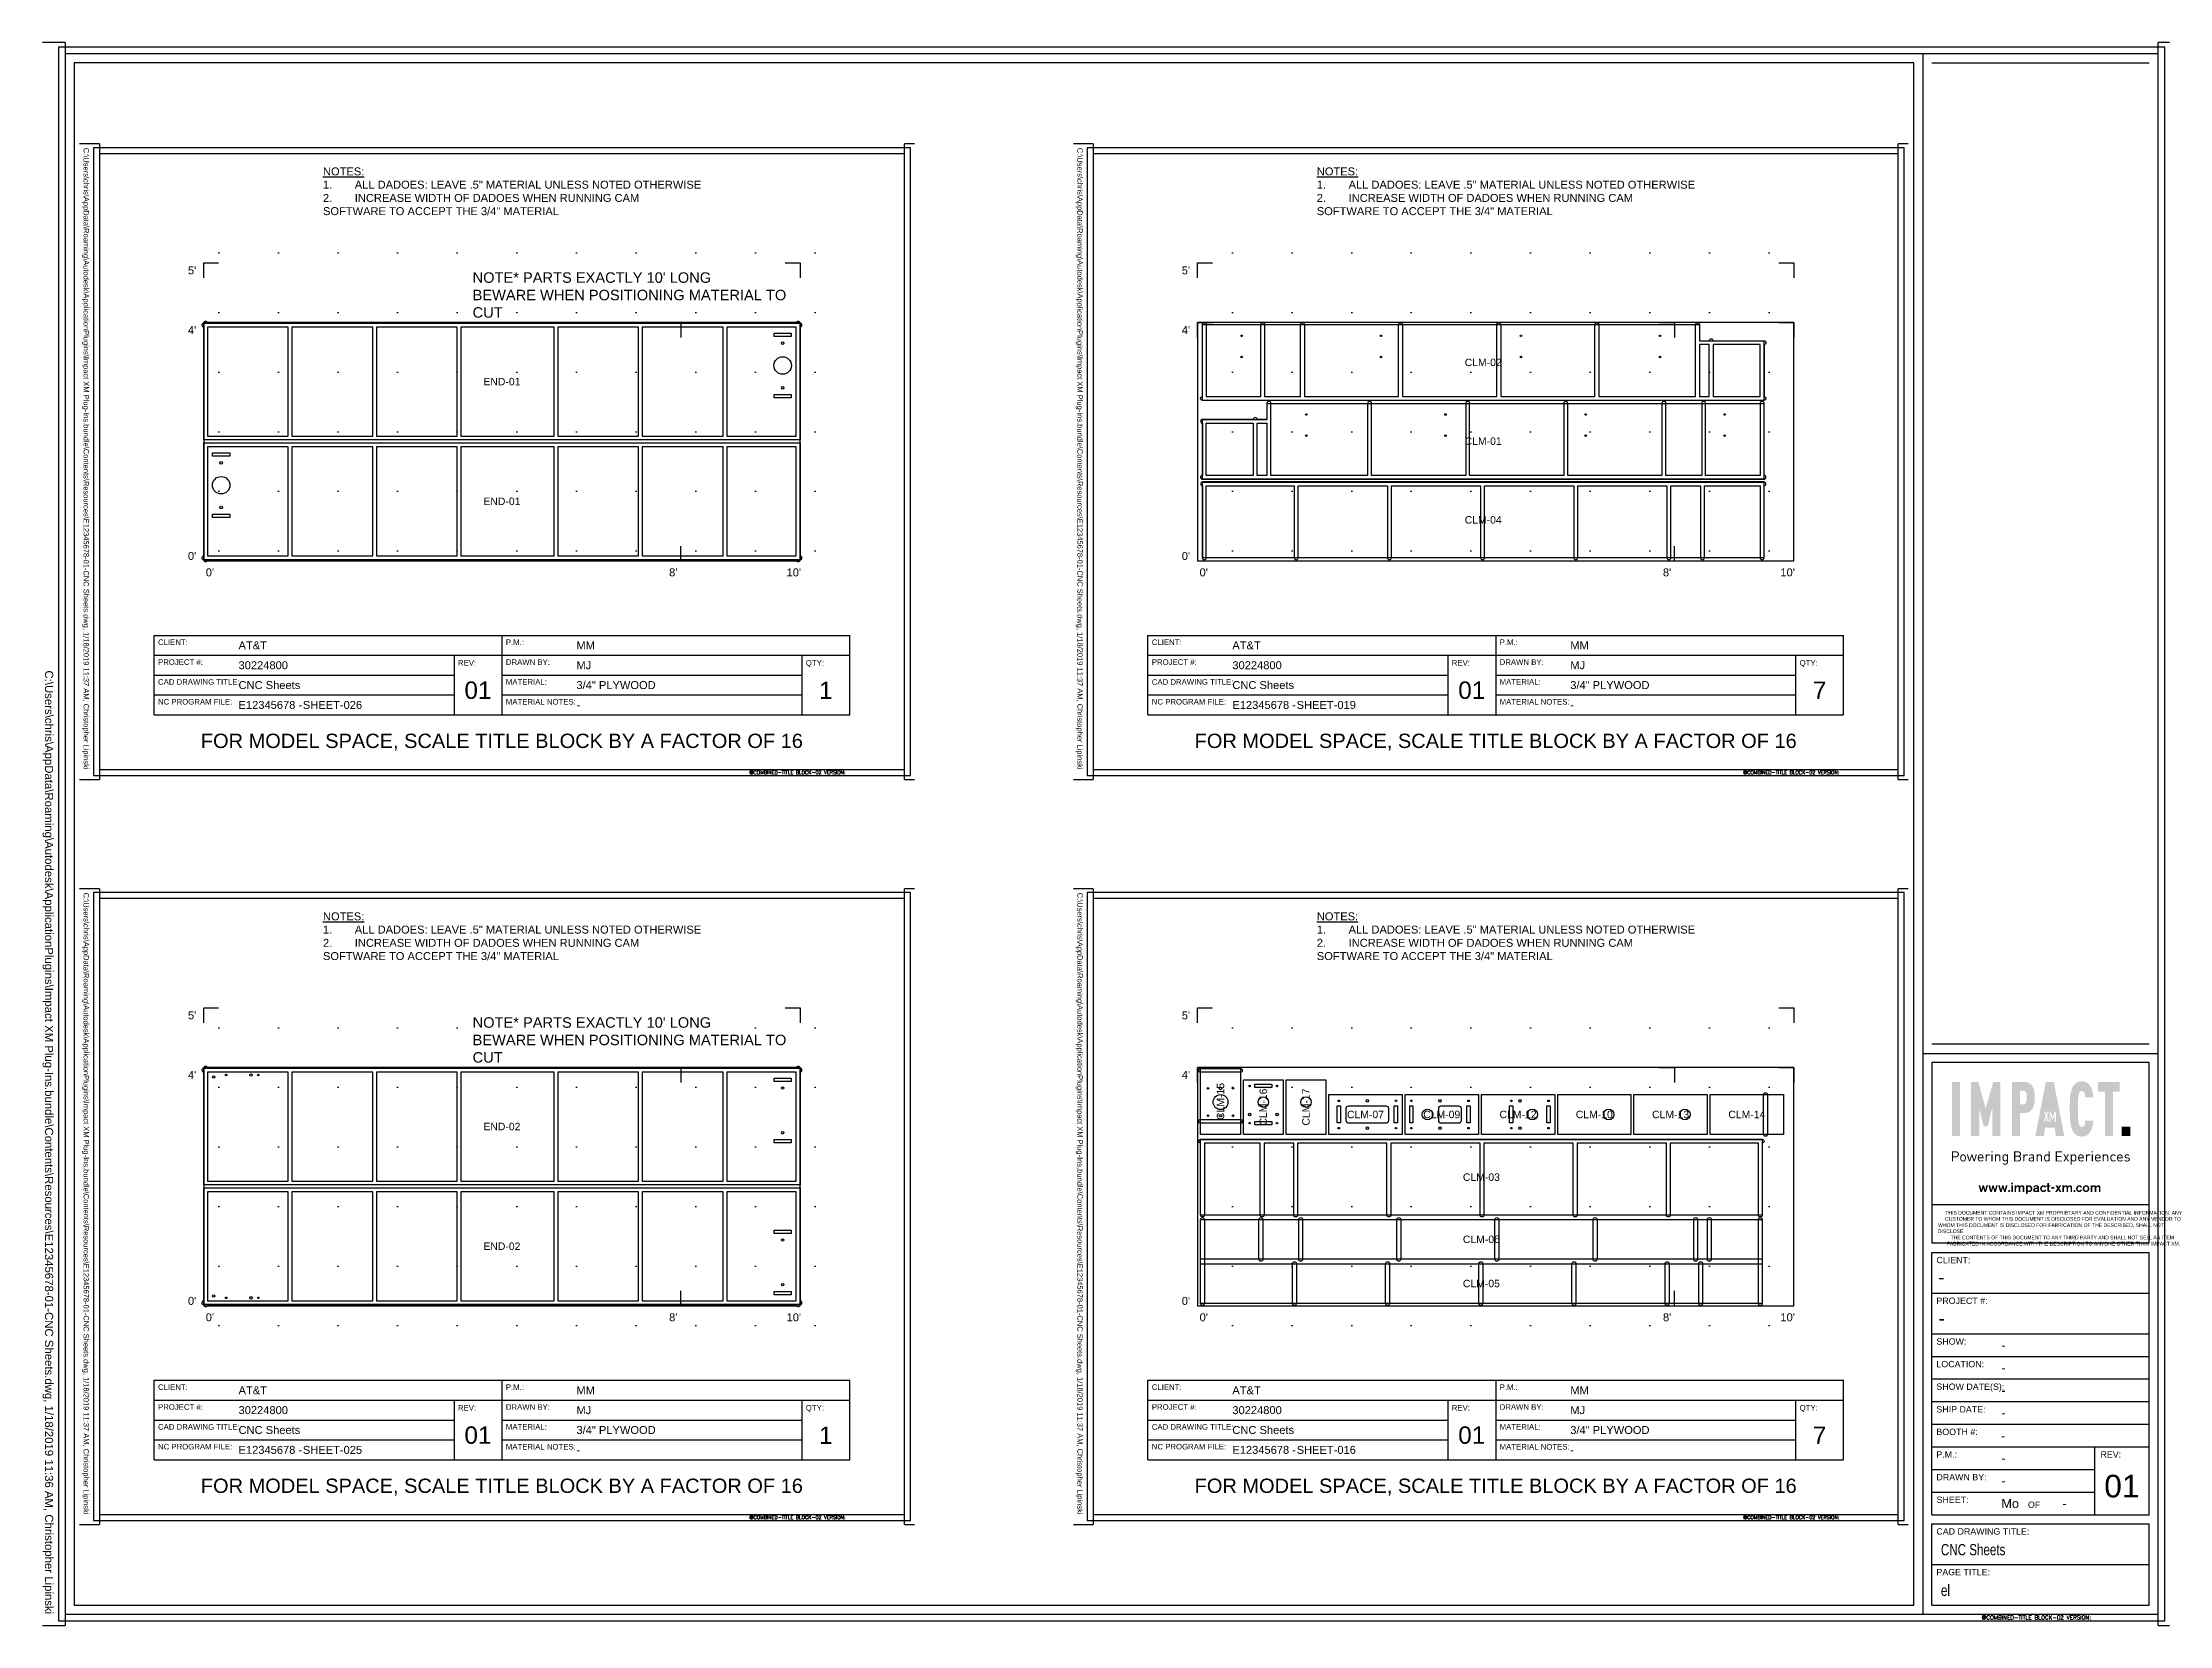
# Paper-space layout '01-Layout1' of a CAD drawing. Header units: inches. Extents: x -0.2 to 23.2, y -0.1 to 17.4.
# The model-space entities are those that its viewports show. They can reach past a viewport. Long polylines and large blocks are cut down to what shows.
import ezdxf
from ezdxf.enums import TextEntityAlignment as Align

# ---------------------------------------------------------------- set-up
doc = ezdxf.new("R2010")
doc.units = ezdxf.units.IN
doc.header["$MEASUREMENT"] = 0
doc.layers.get('Defpoints').update_dxf_attribs({"true_color": 0xff8080})
for name, color, linetype in [('0_GRID', 11, 'Continuous'), ('MD_Annotation', 4, 'Continuous'), ('MD_Title Blocks', 40, 'Continuous'), ('NC_Dado 0.25 Deep', 151, 'Continuous'), ('NC_Drill_D0.313', 20, 'Continuous'), ('NC_Drill_D0.5', 104, 'Continuous'), ('NC_Inside', 230, 'Continuous'), ('NC_Material', 5, 'Continuous'), ('NC_Outside', 74, 'Continuous')]:
    doc.layers.add(name, color=color, linetype=linetype)
doc.layers.add('Viewports', color=7, linetype='Continuous', true_color=0xc0c0ff, plot=False)
doc.styles.add('ANNO', font='swissli.ttf')
doc.styles.add('ANNO NARROW', font='swisscli.ttf')
doc.styles.get("Standard").update_dxf_attribs({"font": 'simplex.shx'})

psp = doc.layouts.new('01-Layout1')

msp = doc.modelspace()

# ---------------------------------------------------------------- texts
at = {"layer": 'MD_Annotation', "linetype": 'Continuous', "char_height": 2.1075, "attachment_point": 1, "style": 'ANNO'}
for insert in [(591.1, 1364.11), (591.1, 1214.11)]:
    msp.add_mtext_dynamic_manual_height_columns("NOTE* PARTS EXACTLY 10' LONG\\PBEWARE WHEN POSITIONING MATERIAL TO CUT", width=64.4857, gutter_width=1, heights=[0], dxfattribs=dict(at, insert=insert))
at = {"layer": 'MD_Annotation', "linetype": 'Continuous', "char_height": 1.5, "attachment_point": 5, "style": 'ANNO'}
for s, insert in [('CLM-02', (794.48, 1345.96)), ('END-01', (597, 1342.1)), ('CLM-01', (794.48, 1330.11)), ('END-01', (597, 1318)), ('CLM-04', (794.48, 1314.26)), ('CLM-07', (770.79, 1194.53)), ('CLM-09', (786.14, 1194.53)), ('CLM-12', (801.49, 1194.53)), ('CLM-10', (816.84, 1194.53)), ('CLM-13', (832.19, 1194.53)), ('CLM-14', (847.54, 1194.53)), ('END-02', (597, 1192.1)), ('CLM-03', (794.12, 1181.91)), ('END-02', (597, 1168)), ('CLM-06', (794.12, 1169.39)), ('CLM-05', (794.12, 1160.49))]:
    msp.add_mtext(s, dxfattribs=dict(at, insert=insert))
at = {"layer": 'MD_Annotation', "linetype": 'Continuous', "char_height": 1.5, "attachment_point": 5, "rotation": 90, "style": 'ANNO'}
for s, insert in [('CLM-15', (741.62, 1197.16)), ('CLM-16', (750.22, 1196.03)), ('CLM-17', (758.82, 1196.03))]:
    msp.add_mtext(s, dxfattribs=dict(at, insert=insert))

# ---------------------------------------------------------------- blocks, each defined once
blk = doc.blocks.new('TBLOCK-DISCLAIMER-02')
at = {"color": 9, "insert": (-1.75, 0.26875), "char_height": 0.03075, "width": 1.67, "attachment_point": 1, "style": 'ANNO'}
blk.add_mtext('\\pi0.06131;{\\W0.85;THIS DOCUMENT CONTAINS IMPACT XM PROPRIETARY AND CONFIDENTIAL INFORMATION. ANY \\P\\pi0.05956;CUSTOMER TO WHOM THIS DOCUMENT IS DISCLOSED FOR EVALUATION AND ANY VENDOR TO \\P\\pi0.00228;WHOM THIS DOCUMENT IS DISCLOSED FOR FABRICATION OF THE DESCRIBED, SHALL NOT DISCLOSE \\P\\pi0.10517;THE CONTENTS OF THIS DOCUMENT TO ANY THIRD PARTY AND SHALL NOT SELL AN ITEM \\P\\pi0.0738;FABRICATED IN ACCORDANCE WITH THE DESCRIPTION TO ANYONE OTHER THAN IMPACT XM.}', dxfattribs=at)
blk = doc.blocks.new('TBLOCK-IMPACT LOGO-02')
at = {"true_color": 0x323232}
h = blk.add_hatch(color=250, dxfattribs=at)
h.dxf.hatch_style = 2
h.paths.add_polyline_path([(-2.178, 0.761), (-2.178, 1.359), (-2.088, 1.359), (-2.088, 0.761)])
h = blk.add_hatch(color=250, dxfattribs=at)
h.dxf.hatch_style = 2
h.paths.add_polyline_path([(-1.733, 0.761), (-1.733, 1.073), (-1.783, 0.868), (-1.829, 0.868), (-1.877, 1.072), (-1.877, 0.761), (-1.966, 0.761), (-1.966, 1.359), (-1.887, 1.359), (-1.805, 1.066), (-1.723, 1.359), (-1.644, 1.359), (-1.644, 0.761)])
h = blk.add_hatch(color=250, dxfattribs=at)
h.dxf.hatch_style = 2
edge = h.paths.add_edge_path()
edge.add_spline(control_points=[(-1.389, 1.015), (-1.389, 1.015), (-1.426, 1.015), (-1.426, 1.015), (-1.426, 1.015), (-1.426, 0.76), (-1.426, 0.76), (-1.426, 0.76), (-1.516, 0.76), (-1.516, 0.76), (-1.516, 0.76), (-1.516, 1.36), (-1.516, 1.36), (-1.516, 1.36), (-1.389, 1.36), (-1.389, 1.36), (-1.292, 1.36), (-1.263, 1.294), (-1.263, 1.189), (-1.263, 1.083), (-1.292, 1.015), (-1.389, 1.015)], knot_values=[0, 0, 0, 0, 1, 1, 1, 2, 2, 2, 3, 3, 3, 4, 4, 4, 5, 5, 5, 6, 6, 6, 7, 7, 7, 7], degree=3, periodic=0)
edge = h.paths.add_edge_path()
edge.add_spline(control_points=[(-1.388, 1.263), (-1.388, 1.263), (-1.426, 1.263), (-1.426, 1.263), (-1.426, 1.263), (-1.426, 1.112), (-1.426, 1.112), (-1.426, 1.112), (-1.388, 1.112), (-1.388, 1.112), (-1.354, 1.112), (-1.352, 1.154), (-1.352, 1.188), (-1.352, 1.222), (-1.354, 1.263), (-1.388, 1.263)], knot_values=[0, 0, 0, 0, 1, 1, 1, 2, 2, 2, 3, 3, 3, 4, 4, 4, 5, 5, 5, 5], degree=3, periodic=0)
h = blk.add_hatch(color=30)
h.dxf.hatch_style = 1
h.paths.add_polyline_path([(-1.1, 1.031), (-1.087, 1.031), (-1.065, 0.97), (-1.042, 1.031), (-1.03, 1.031), (-1.03, 0.92), (-1.043, 0.92), (-1.043, 0.999), (-1.061, 0.947), (-1.069, 0.947), (-1.086, 0.998), (-1.086, 0.92), (-1.1, 0.92)], flags=16)
h.paths.add_polyline_path([(-1.162, 1.031), (-1.148, 1.031), (-1.135, 0.991), (-1.122, 1.031), (-1.108, 1.031), (-1.128, 0.978), (-1.106, 0.92), (-1.12, 0.92), (-1.135, 0.964), (-1.149, 0.92), (-1.164, 0.92), (-1.143, 0.978)], flags=16)
h.paths.add_polyline_path([(-1.141, 1.359), (-1.053, 1.359), (-0.937, 0.761), (-1.03, 0.761), (-1.045, 0.854), (-1.149, 0.854), (-1.163, 0.761), (-1.257, 0.761)])
h = blk.add_hatch(color=250, dxfattribs=at)
h.dxf.hatch_style = 2
edge = h.paths.add_edge_path()
edge.add_spline(control_points=[(-0.657, 0.797), (-0.68, 0.768), (-0.707, 0.754), (-0.744, 0.754), (-0.795, 0.754), (-0.821, 0.781), (-0.842, 0.814), (-0.878, 0.871), (-0.876, 0.979), (-0.876, 1.059), (-0.876, 1.14), (-0.878, 1.249), (-0.842, 1.307), (-0.821, 1.339), (-0.795, 1.366), (-0.744, 1.366), (-0.707, 1.366), (-0.68, 1.352), (-0.657, 1.323), (-0.634, 1.294), (-0.619, 1.247), (-0.617, 1.19), (-0.617, 1.19), (-0.707, 1.19), (-0.707, 1.19), (-0.708, 1.206), (-0.709, 1.223), (-0.714, 1.236), (-0.719, 1.25), (-0.728, 1.259), (-0.744, 1.259), (-0.761, 1.259), (-0.769, 1.249), (-0.774, 1.235), (-0.785, 1.207), (-0.786, 1.132), (-0.786, 1.06), (-0.786, 0.988), (-0.785, 0.913), (-0.774, 0.885), (-0.769, 0.872), (-0.761, 0.862), (-0.744, 0.862), (-0.728, 0.862), (-0.718, 0.871), (-0.713, 0.885), (-0.708, 0.898), (-0.707, 0.915), (-0.706, 0.932), (-0.706, 0.932), (-0.617, 0.932), (-0.617, 0.932), (-0.619, 0.874), (-0.634, 0.826), (-0.657, 0.797)], knot_values=[0, 0, 0, 0, 1, 1, 1, 2, 2, 2, 3, 3, 3, 4, 4, 4, 5, 5, 5, 6, 6, 6, 7, 7, 7, 8, 8, 8, 9, 9, 9, 10, 10, 10, 11, 11, 11, 12, 12, 12, 13, 13, 13, 14, 14, 14, 15, 15, 15, 16, 16, 16, 17, 17, 17, 18, 18, 18, 18], degree=3, periodic=0)
h = blk.add_hatch(color=250, dxfattribs=at)
h.dxf.hatch_style = 2
h.paths.add_polyline_path([(-0.399, 1.252), (-0.399, 0.761), (-0.489, 0.761), (-0.489, 1.252), (-0.565, 1.252), (-0.565, 1.359), (-0.324, 1.359), (-0.324, 1.252)])
h = blk.add_hatch(color=30)
h.dxf.hatch_style = 2
h.paths.add_polyline_path([(-0.303, 0.76), (-0.303, 0.865), (-0.209, 0.865), (-0.209, 0.76)])
h = blk.add_hatch(color=250, dxfattribs=at)
h.dxf.hatch_style = 2
edge = h.paths.add_edge_path()
edge.add_spline(control_points=[(-2.136, 0.526), (-2.136, 0.526), (-2.166, 0.526), (-2.166, 0.526), (-2.166, 0.526), (-2.166, 0.48), (-2.166, 0.48), (-2.166, 0.48), (-2.178, 0.48), (-2.178, 0.48), (-2.178, 0.48), (-2.178, 0.592), (-2.178, 0.592), (-2.178, 0.592), (-2.136, 0.592), (-2.136, 0.592), (-2.115, 0.592), (-2.101, 0.58), (-2.101, 0.559), (-2.101, 0.539), (-2.115, 0.526), (-2.136, 0.526)], knot_values=[0, 0, 0, 0, 1, 1, 1, 2, 2, 2, 3, 3, 3, 4, 4, 4, 5, 5, 5, 6, 6, 6, 7, 7, 7, 7], degree=3, periodic=0)
edge = h.paths.add_edge_path()
edge.add_spline(control_points=[(-2.137, 0.582), (-2.137, 0.582), (-2.166, 0.582), (-2.166, 0.582), (-2.166, 0.582), (-2.166, 0.537), (-2.166, 0.537), (-2.166, 0.537), (-2.137, 0.537), (-2.137, 0.537), (-2.123, 0.537), (-2.113, 0.544), (-2.113, 0.559), (-2.113, 0.574), (-2.123, 0.582), (-2.137, 0.582)], knot_values=[0, 0, 0, 0, 1, 1, 1, 2, 2, 2, 3, 3, 3, 4, 4, 4, 5, 5, 5, 5], degree=3, periodic=0)
h = blk.add_hatch(color=250, dxfattribs=at)
h.dxf.hatch_style = 2
edge = h.paths.add_edge_path()
edge.add_spline(control_points=[(-2.033, 0.488), (-2.039, 0.482), (-2.046, 0.479), (-2.056, 0.479), (-2.065, 0.479), (-2.073, 0.482), (-2.078, 0.488), (-2.086, 0.496), (-2.087, 0.507), (-2.087, 0.519), (-2.087, 0.531), (-2.086, 0.542), (-2.078, 0.55), (-2.073, 0.555), (-2.065, 0.559), (-2.056, 0.559), (-2.046, 0.559), (-2.039, 0.555), (-2.033, 0.55), (-2.025, 0.542), (-2.024, 0.531), (-2.024, 0.519), (-2.024, 0.507), (-2.025, 0.496), (-2.033, 0.488)], knot_values=[0, 0, 0, 0, 1, 1, 1, 2, 2, 2, 3, 3, 3, 4, 4, 4, 5, 5, 5, 6, 6, 6, 7, 7, 7, 8, 8, 8, 8], degree=3, periodic=0)
edge = h.paths.add_edge_path()
edge.add_spline(control_points=[(-2.041, 0.543), (-2.045, 0.546), (-2.05, 0.548), (-2.056, 0.548), (-2.061, 0.548), (-2.066, 0.546), (-2.07, 0.543), (-2.075, 0.537), (-2.076, 0.527), (-2.076, 0.519), (-2.076, 0.51), (-2.075, 0.5), (-2.07, 0.494), (-2.066, 0.491), (-2.061, 0.489), (-2.056, 0.489), (-2.05, 0.489), (-2.045, 0.491), (-2.041, 0.494), (-2.036, 0.5), (-2.035, 0.51), (-2.035, 0.519), (-2.035, 0.527), (-2.036, 0.537), (-2.041, 0.543)], knot_values=[0, 0, 0, 0, 1, 1, 1, 2, 2, 2, 3, 3, 3, 4, 4, 4, 5, 5, 5, 6, 6, 6, 7, 7, 7, 8, 8, 8, 8], degree=3, periodic=0)
h = blk.add_hatch(color=250, dxfattribs=at)
h.dxf.hatch_style = 2
h.paths.add_polyline_path([(-1.927, 0.48), (-1.938, 0.48), (-1.958, 0.54), (-1.979, 0.48), (-1.989, 0.48), (-2.014, 0.558), (-2.002, 0.558), (-1.984, 0.495), (-1.963, 0.558), (-1.954, 0.558), (-1.933, 0.495), (-1.915, 0.558), (-1.903, 0.558)])
h = blk.add_hatch(color=250, dxfattribs=at)
h.dxf.hatch_style = 2
edge = h.paths.add_edge_path()
edge.add_spline(control_points=[(-1.882, 0.516), (-1.882, 0.498), (-1.874, 0.489), (-1.859, 0.489), (-1.85, 0.489), (-1.845, 0.491), (-1.839, 0.497), (-1.839, 0.497), (-1.831, 0.491), (-1.831, 0.491), (-1.839, 0.483), (-1.846, 0.479), (-1.859, 0.479), (-1.88, 0.479), (-1.893, 0.491), (-1.893, 0.519), (-1.893, 0.544), (-1.881, 0.559), (-1.861, 0.559), (-1.841, 0.559), (-1.829, 0.544), (-1.829, 0.521), (-1.829, 0.521), (-1.829, 0.516), (-1.829, 0.516), (-1.829, 0.516), (-1.882, 0.516), (-1.882, 0.516)], knot_values=[0, 0, 0, 0, 1, 1, 1, 2, 2, 2, 3, 3, 3, 4, 4, 4, 5, 5, 5, 6, 6, 6, 7, 7, 7, 8, 8, 8, 9, 9, 9, 9], degree=3, periodic=0)
edge = h.paths.add_edge_path()
edge.add_spline(control_points=[(-1.843, 0.537), (-1.846, 0.544), (-1.853, 0.549), (-1.861, 0.549), (-1.87, 0.549), (-1.877, 0.544), (-1.88, 0.537), (-1.881, 0.533), (-1.882, 0.53), (-1.882, 0.524), (-1.882, 0.524), (-1.841, 0.524), (-1.841, 0.524), (-1.841, 0.53), (-1.841, 0.533), (-1.843, 0.537)], knot_values=[0, 0, 0, 0, 1, 1, 1, 2, 2, 2, 3, 3, 3, 4, 4, 4, 5, 5, 5, 5], degree=3, periodic=0)
h = blk.add_hatch(color=250, dxfattribs=at)
h.dxf.hatch_style = 2
edge = h.paths.add_edge_path()
edge.add_spline(control_points=[(-1.763, 0.543), (-1.767, 0.547), (-1.771, 0.548), (-1.777, 0.548), (-1.788, 0.548), (-1.795, 0.539), (-1.795, 0.527), (-1.795, 0.527), (-1.795, 0.48), (-1.795, 0.48), (-1.795, 0.48), (-1.807, 0.48), (-1.807, 0.48), (-1.807, 0.48), (-1.807, 0.558), (-1.807, 0.558), (-1.807, 0.558), (-1.795, 0.558), (-1.795, 0.558), (-1.795, 0.558), (-1.795, 0.548), (-1.795, 0.548), (-1.791, 0.555), (-1.782, 0.559), (-1.773, 0.559), (-1.766, 0.559), (-1.76, 0.557), (-1.755, 0.551), (-1.755, 0.551), (-1.763, 0.543), (-1.763, 0.543)], knot_values=[0, 0, 0, 0, 1, 1, 1, 2, 2, 2, 3, 3, 3, 4, 4, 4, 5, 5, 5, 6, 6, 6, 7, 7, 7, 8, 8, 8, 9, 9, 9, 10, 10, 10, 10], degree=3, periodic=0)
h = blk.add_hatch(color=250, dxfattribs=at)
h.dxf.hatch_style = 2
h.paths.add_polyline_path([(-1.742, 0.58), (-1.742, 0.593), (-1.729, 0.593), (-1.729, 0.58)])
h.paths.add_polyline_path([(-1.742, 0.48), (-1.742, 0.558), (-1.73, 0.558), (-1.73, 0.48)])
h = blk.add_hatch(color=250, dxfattribs=at)
h.dxf.hatch_style = 2
edge = h.paths.add_edge_path()
edge.add_spline(control_points=[(-1.653, 0.48), (-1.653, 0.48), (-1.653, 0.528), (-1.653, 0.528), (-1.653, 0.541), (-1.661, 0.548), (-1.672, 0.548), (-1.684, 0.548), (-1.692, 0.541), (-1.692, 0.528), (-1.692, 0.528), (-1.692, 0.48), (-1.692, 0.48), (-1.692, 0.48), (-1.703, 0.48), (-1.703, 0.48), (-1.703, 0.48), (-1.703, 0.558), (-1.703, 0.558), (-1.703, 0.558), (-1.692, 0.558), (-1.692, 0.558), (-1.692, 0.558), (-1.692, 0.549), (-1.692, 0.549), (-1.686, 0.555), (-1.678, 0.559), (-1.67, 0.559), (-1.661, 0.559), (-1.655, 0.556), (-1.65, 0.551), (-1.644, 0.546), (-1.642, 0.539), (-1.642, 0.53), (-1.642, 0.53), (-1.642, 0.48), (-1.642, 0.48), (-1.642, 0.48), (-1.653, 0.48), (-1.653, 0.48)], knot_values=[0, 0, 0, 0, 1, 1, 1, 2, 2, 2, 3, 3, 3, 4, 4, 4, 5, 5, 5, 6, 6, 6, 7, 7, 7, 8, 8, 8, 9, 9, 9, 10, 10, 10, 11, 11, 11, 12, 12, 12, 13, 13, 13, 13], degree=3, periodic=0)
h = blk.add_hatch(color=250, dxfattribs=at)
h.dxf.hatch_style = 2
edge = h.paths.add_edge_path()
edge.add_spline(control_points=[(-1.59, 0.444), (-1.602, 0.444), (-1.609, 0.447), (-1.617, 0.454), (-1.617, 0.454), (-1.609, 0.461), (-1.609, 0.461), (-1.604, 0.456), (-1.6, 0.454), (-1.591, 0.454), (-1.576, 0.454), (-1.569, 0.464), (-1.569, 0.478), (-1.569, 0.478), (-1.569, 0.49), (-1.569, 0.49), (-1.576, 0.482), (-1.583, 0.48), (-1.591, 0.48), (-1.599, 0.48), (-1.606, 0.483), (-1.61, 0.487), (-1.618, 0.494), (-1.62, 0.507), (-1.62, 0.519), (-1.62, 0.532), (-1.618, 0.544), (-1.61, 0.552), (-1.606, 0.556), (-1.599, 0.559), (-1.591, 0.559), (-1.583, 0.559), (-1.576, 0.557), (-1.569, 0.548), (-1.569, 0.548), (-1.569, 0.558), (-1.569, 0.558), (-1.569, 0.558), (-1.558, 0.558), (-1.558, 0.558), (-1.558, 0.558), (-1.558, 0.477), (-1.558, 0.477), (-1.558, 0.458), (-1.57, 0.444), (-1.59, 0.444)], knot_values=[0, 0, 0, 0, 1, 1, 1, 2, 2, 2, 3, 3, 3, 4, 4, 4, 5, 5, 5, 6, 6, 6, 7, 7, 7, 8, 8, 8, 9, 9, 9, 10, 10, 10, 11, 11, 11, 12, 12, 12, 13, 13, 13, 14, 14, 14, 15, 15, 15, 15], degree=3, periodic=0)
edge = h.paths.add_edge_path()
edge.add_spline(control_points=[(-1.589, 0.548), (-1.606, 0.548), (-1.608, 0.534), (-1.608, 0.519), (-1.608, 0.505), (-1.606, 0.49), (-1.589, 0.49), (-1.572, 0.49), (-1.569, 0.505), (-1.569, 0.519), (-1.569, 0.534), (-1.572, 0.548), (-1.589, 0.548)], knot_values=[0, 0, 0, 0, 1, 1, 1, 2, 2, 2, 3, 3, 3, 4, 4, 4, 4], degree=3, periodic=0)
h = blk.add_hatch(color=250, dxfattribs=at)
h.dxf.hatch_style = 2
edge = h.paths.add_edge_path()
edge.add_spline(control_points=[(-1.447, 0.48), (-1.447, 0.48), (-1.491, 0.48), (-1.491, 0.48), (-1.491, 0.48), (-1.491, 0.592), (-1.491, 0.592), (-1.491, 0.592), (-1.449, 0.592), (-1.449, 0.592), (-1.429, 0.592), (-1.415, 0.581), (-1.415, 0.562), (-1.415, 0.55), (-1.422, 0.541), (-1.432, 0.538), (-1.421, 0.534), (-1.414, 0.524), (-1.414, 0.511), (-1.414, 0.49), (-1.427, 0.48), (-1.447, 0.48)], knot_values=[0, 0, 0, 0, 1, 1, 1, 2, 2, 2, 3, 3, 3, 4, 4, 4, 5, 5, 5, 6, 6, 6, 7, 7, 7, 7], degree=3, periodic=0)
edge = h.paths.add_edge_path()
edge.add_spline(control_points=[(-1.45, 0.582), (-1.45, 0.582), (-1.479, 0.582), (-1.479, 0.582), (-1.479, 0.582), (-1.479, 0.543), (-1.479, 0.543), (-1.479, 0.543), (-1.45, 0.543), (-1.45, 0.543), (-1.437, 0.543), (-1.427, 0.549), (-1.427, 0.562), (-1.427, 0.576), (-1.437, 0.582), (-1.45, 0.582)], knot_values=[0, 0, 0, 0, 1, 1, 1, 2, 2, 2, 3, 3, 3, 4, 4, 4, 5, 5, 5, 5], degree=3, periodic=0)
edge = h.paths.add_edge_path()
edge.add_spline(control_points=[(-1.448, 0.532), (-1.448, 0.532), (-1.479, 0.532), (-1.479, 0.532), (-1.479, 0.532), (-1.479, 0.49), (-1.479, 0.49), (-1.479, 0.49), (-1.448, 0.49), (-1.448, 0.49), (-1.434, 0.49), (-1.426, 0.498), (-1.426, 0.511), (-1.426, 0.524), (-1.434, 0.532), (-1.448, 0.532)], knot_values=[0, 0, 0, 0, 1, 1, 1, 2, 2, 2, 3, 3, 3, 4, 4, 4, 5, 5, 5, 5], degree=3, periodic=0)
h = blk.add_hatch(color=250, dxfattribs=at)
h.dxf.hatch_style = 2
edge = h.paths.add_edge_path()
edge.add_spline(control_points=[(-1.345, 0.543), (-1.349, 0.547), (-1.353, 0.548), (-1.359, 0.548), (-1.37, 0.548), (-1.377, 0.539), (-1.377, 0.527), (-1.377, 0.527), (-1.377, 0.48), (-1.377, 0.48), (-1.377, 0.48), (-1.389, 0.48), (-1.389, 0.48), (-1.389, 0.48), (-1.389, 0.558), (-1.389, 0.558), (-1.389, 0.558), (-1.377, 0.558), (-1.377, 0.558), (-1.377, 0.558), (-1.377, 0.548), (-1.377, 0.548), (-1.373, 0.555), (-1.365, 0.559), (-1.355, 0.559), (-1.348, 0.559), (-1.342, 0.557), (-1.337, 0.551), (-1.337, 0.551), (-1.345, 0.543), (-1.345, 0.543)], knot_values=[0, 0, 0, 0, 1, 1, 1, 2, 2, 2, 3, 3, 3, 4, 4, 4, 5, 5, 5, 6, 6, 6, 7, 7, 7, 8, 8, 8, 9, 9, 9, 10, 10, 10, 10], degree=3, periodic=0)
h = blk.add_hatch(color=250, dxfattribs=at)
h.dxf.hatch_style = 2
edge = h.paths.add_edge_path()
edge.add_spline(control_points=[(-1.281, 0.48), (-1.281, 0.48), (-1.281, 0.487), (-1.281, 0.487), (-1.287, 0.481), (-1.293, 0.479), (-1.303, 0.479), (-1.314, 0.479), (-1.321, 0.481), (-1.326, 0.486), (-1.329, 0.49), (-1.331, 0.495), (-1.331, 0.502), (-1.331, 0.515), (-1.322, 0.524), (-1.304, 0.524), (-1.304, 0.524), (-1.281, 0.524), (-1.281, 0.524), (-1.281, 0.524), (-1.281, 0.532), (-1.281, 0.532), (-1.281, 0.543), (-1.287, 0.549), (-1.301, 0.549), (-1.311, 0.549), (-1.316, 0.546), (-1.321, 0.54), (-1.321, 0.54), (-1.328, 0.547), (-1.328, 0.547), (-1.321, 0.556), (-1.313, 0.559), (-1.301, 0.559), (-1.28, 0.559), (-1.27, 0.549), (-1.27, 0.533), (-1.27, 0.533), (-1.27, 0.48), (-1.27, 0.48), (-1.27, 0.48), (-1.281, 0.48), (-1.281, 0.48)], knot_values=[0, 0, 0, 0, 1, 1, 1, 2, 2, 2, 3, 3, 3, 4, 4, 4, 5, 5, 5, 6, 6, 6, 7, 7, 7, 8, 8, 8, 9, 9, 9, 10, 10, 10, 11, 11, 11, 12, 12, 12, 13, 13, 13, 14, 14, 14, 14], degree=3, periodic=0)
edge = h.paths.add_edge_path()
edge.add_spline(control_points=[(-1.281, 0.516), (-1.281, 0.516), (-1.303, 0.516), (-1.303, 0.516), (-1.315, 0.516), (-1.32, 0.511), (-1.32, 0.502), (-1.32, 0.493), (-1.315, 0.488), (-1.302, 0.488), (-1.296, 0.488), (-1.29, 0.489), (-1.285, 0.494), (-1.282, 0.496), (-1.281, 0.501), (-1.281, 0.507), (-1.281, 0.507), (-1.281, 0.516), (-1.281, 0.516)], knot_values=[0, 0, 0, 0, 1, 1, 1, 2, 2, 2, 3, 3, 3, 4, 4, 4, 5, 5, 5, 6, 6, 6, 6], degree=3, periodic=0)
h = blk.add_hatch(color=250, dxfattribs=at)
h.dxf.hatch_style = 2
edge = h.paths.add_edge_path()
edge.add_spline(control_points=[(-1.193, 0.48), (-1.193, 0.48), (-1.193, 0.528), (-1.193, 0.528), (-1.193, 0.541), (-1.201, 0.548), (-1.213, 0.548), (-1.224, 0.548), (-1.232, 0.541), (-1.232, 0.528), (-1.232, 0.528), (-1.232, 0.48), (-1.232, 0.48), (-1.232, 0.48), (-1.243, 0.48), (-1.243, 0.48), (-1.243, 0.48), (-1.243, 0.558), (-1.243, 0.558), (-1.243, 0.558), (-1.232, 0.558), (-1.232, 0.558), (-1.232, 0.558), (-1.232, 0.549), (-1.232, 0.549), (-1.226, 0.555), (-1.219, 0.559), (-1.21, 0.559), (-1.202, 0.559), (-1.195, 0.556), (-1.19, 0.551), (-1.185, 0.546), (-1.182, 0.539), (-1.182, 0.53), (-1.182, 0.53), (-1.182, 0.48), (-1.182, 0.48), (-1.182, 0.48), (-1.193, 0.48), (-1.193, 0.48)], knot_values=[0, 0, 0, 0, 1, 1, 1, 2, 2, 2, 3, 3, 3, 4, 4, 4, 5, 5, 5, 6, 6, 6, 7, 7, 7, 8, 8, 8, 9, 9, 9, 10, 10, 10, 11, 11, 11, 12, 12, 12, 13, 13, 13, 13], degree=3, periodic=0)
h = blk.add_hatch(color=250, dxfattribs=at)
h.dxf.hatch_style = 2
edge = h.paths.add_edge_path()
edge.add_spline(control_points=[(-1.109, 0.48), (-1.109, 0.48), (-1.109, 0.489), (-1.109, 0.489), (-1.116, 0.481), (-1.123, 0.479), (-1.131, 0.479), (-1.139, 0.479), (-1.146, 0.481), (-1.15, 0.485), (-1.158, 0.493), (-1.16, 0.506), (-1.16, 0.519), (-1.16, 0.531), (-1.158, 0.544), (-1.15, 0.552), (-1.146, 0.556), (-1.139, 0.559), (-1.131, 0.559), (-1.123, 0.559), (-1.116, 0.557), (-1.109, 0.549), (-1.109, 0.549), (-1.109, 0.592), (-1.109, 0.592), (-1.109, 0.592), (-1.098, 0.592), (-1.098, 0.592), (-1.098, 0.592), (-1.098, 0.48), (-1.098, 0.48), (-1.098, 0.48), (-1.109, 0.48), (-1.109, 0.48)], knot_values=[0, 0, 0, 0, 1, 1, 1, 2, 2, 2, 3, 3, 3, 4, 4, 4, 5, 5, 5, 6, 6, 6, 7, 7, 7, 8, 8, 8, 9, 9, 9, 10, 10, 10, 11, 11, 11, 11], degree=3, periodic=0)
edge = h.paths.add_edge_path()
edge.add_spline(control_points=[(-1.129, 0.548), (-1.146, 0.548), (-1.149, 0.534), (-1.149, 0.519), (-1.149, 0.503), (-1.146, 0.489), (-1.129, 0.489), (-1.112, 0.489), (-1.109, 0.503), (-1.109, 0.519), (-1.109, 0.534), (-1.112, 0.548), (-1.129, 0.548)], knot_values=[0, 0, 0, 0, 1, 1, 1, 2, 2, 2, 3, 3, 3, 4, 4, 4, 4], degree=3, periodic=0)
h = blk.add_hatch(color=250, dxfattribs=at)
h.dxf.hatch_style = 2
h.paths.add_polyline_path([(-1.031, 0.48), (-1.031, 0.592), (-0.961, 0.592), (-0.961, 0.582), (-1.019, 0.582), (-1.019, 0.542), (-0.97, 0.542), (-0.97, 0.531), (-1.019, 0.531), (-1.019, 0.49), (-0.961, 0.49), (-0.961, 0.48)])
h = blk.add_hatch(color=250, dxfattribs=at)
h.dxf.hatch_style = 2
h.paths.add_polyline_path([(-0.897, 0.48), (-0.916, 0.51), (-0.935, 0.48), (-0.949, 0.48), (-0.922, 0.519), (-0.947, 0.558), (-0.934, 0.558), (-0.916, 0.529), (-0.898, 0.558), (-0.884, 0.558), (-0.91, 0.519), (-0.883, 0.48)])
h = blk.add_hatch(color=250, dxfattribs=at)
h.dxf.hatch_style = 2
edge = h.paths.add_edge_path()
edge.add_spline(control_points=[(-0.813, 0.485), (-0.817, 0.481), (-0.824, 0.479), (-0.832, 0.479), (-0.84, 0.479), (-0.848, 0.481), (-0.854, 0.489), (-0.854, 0.489), (-0.854, 0.445), (-0.854, 0.445), (-0.854, 0.445), (-0.865, 0.445), (-0.865, 0.445), (-0.865, 0.445), (-0.865, 0.558), (-0.865, 0.558), (-0.865, 0.558), (-0.854, 0.558), (-0.854, 0.558), (-0.854, 0.558), (-0.854, 0.548), (-0.854, 0.548), (-0.848, 0.557), (-0.84, 0.559), (-0.832, 0.559), (-0.824, 0.559), (-0.817, 0.556), (-0.813, 0.552), (-0.805, 0.544), (-0.803, 0.531), (-0.803, 0.519), (-0.803, 0.506), (-0.805, 0.493), (-0.813, 0.485)], knot_values=[0, 0, 0, 0, 1, 1, 1, 2, 2, 2, 3, 3, 3, 4, 4, 4, 5, 5, 5, 6, 6, 6, 7, 7, 7, 8, 8, 8, 9, 9, 9, 10, 10, 10, 11, 11, 11, 11], degree=3, periodic=0)
edge = h.paths.add_edge_path()
edge.add_spline(control_points=[(-0.834, 0.548), (-0.851, 0.548), (-0.854, 0.534), (-0.854, 0.519), (-0.854, 0.503), (-0.851, 0.489), (-0.834, 0.489), (-0.817, 0.489), (-0.815, 0.503), (-0.815, 0.519), (-0.815, 0.534), (-0.817, 0.548), (-0.834, 0.548)], knot_values=[0, 0, 0, 0, 1, 1, 1, 2, 2, 2, 3, 3, 3, 4, 4, 4, 4], degree=3, periodic=0)
h = blk.add_hatch(color=250, dxfattribs=at)
h.dxf.hatch_style = 2
edge = h.paths.add_edge_path()
edge.add_spline(control_points=[(-0.773, 0.516), (-0.773, 0.498), (-0.765, 0.489), (-0.75, 0.489), (-0.741, 0.489), (-0.736, 0.491), (-0.73, 0.497), (-0.73, 0.497), (-0.722, 0.491), (-0.722, 0.491), (-0.73, 0.483), (-0.737, 0.479), (-0.751, 0.479), (-0.771, 0.479), (-0.785, 0.491), (-0.785, 0.519), (-0.785, 0.544), (-0.773, 0.559), (-0.753, 0.559), (-0.733, 0.559), (-0.721, 0.544), (-0.721, 0.521), (-0.721, 0.521), (-0.721, 0.516), (-0.721, 0.516), (-0.721, 0.516), (-0.773, 0.516), (-0.773, 0.516)], knot_values=[0, 0, 0, 0, 1, 1, 1, 2, 2, 2, 3, 3, 3, 4, 4, 4, 5, 5, 5, 6, 6, 6, 7, 7, 7, 8, 8, 8, 9, 9, 9, 9], degree=3, periodic=0)
edge = h.paths.add_edge_path()
edge.add_spline(control_points=[(-0.735, 0.537), (-0.738, 0.544), (-0.745, 0.549), (-0.753, 0.549), (-0.761, 0.549), (-0.768, 0.544), (-0.771, 0.537), (-0.773, 0.533), (-0.773, 0.53), (-0.773, 0.524), (-0.773, 0.524), (-0.732, 0.524), (-0.732, 0.524), (-0.732, 0.53), (-0.733, 0.533), (-0.735, 0.537)], knot_values=[0, 0, 0, 0, 1, 1, 1, 2, 2, 2, 3, 3, 3, 4, 4, 4, 5, 5, 5, 5], degree=3, periodic=0)
h = blk.add_hatch(color=250, dxfattribs=at)
h.dxf.hatch_style = 2
edge = h.paths.add_edge_path()
edge.add_spline(control_points=[(-0.654, 0.543), (-0.659, 0.547), (-0.662, 0.548), (-0.668, 0.548), (-0.679, 0.548), (-0.687, 0.539), (-0.687, 0.527), (-0.687, 0.527), (-0.687, 0.48), (-0.687, 0.48), (-0.687, 0.48), (-0.698, 0.48), (-0.698, 0.48), (-0.698, 0.48), (-0.698, 0.558), (-0.698, 0.558), (-0.698, 0.558), (-0.687, 0.558), (-0.687, 0.558), (-0.687, 0.558), (-0.687, 0.548), (-0.687, 0.548), (-0.682, 0.555), (-0.674, 0.559), (-0.665, 0.559), (-0.657, 0.559), (-0.652, 0.557), (-0.646, 0.551), (-0.646, 0.551), (-0.654, 0.543), (-0.654, 0.543)], knot_values=[0, 0, 0, 0, 1, 1, 1, 2, 2, 2, 3, 3, 3, 4, 4, 4, 5, 5, 5, 6, 6, 6, 7, 7, 7, 8, 8, 8, 9, 9, 9, 10, 10, 10, 10], degree=3, periodic=0)
h = blk.add_hatch(color=250, dxfattribs=at)
h.dxf.hatch_style = 2
h.paths.add_polyline_path([(-0.634, 0.58), (-0.634, 0.593), (-0.621, 0.593), (-0.621, 0.58)])
h.paths.add_polyline_path([(-0.633, 0.48), (-0.633, 0.558), (-0.621, 0.558), (-0.621, 0.48)])
h = blk.add_hatch(color=250, dxfattribs=at)
h.dxf.hatch_style = 2
edge = h.paths.add_edge_path()
edge.add_spline(control_points=[(-0.587, 0.516), (-0.587, 0.498), (-0.579, 0.489), (-0.564, 0.489), (-0.555, 0.489), (-0.55, 0.491), (-0.544, 0.497), (-0.544, 0.497), (-0.536, 0.491), (-0.536, 0.491), (-0.544, 0.483), (-0.551, 0.479), (-0.565, 0.479), (-0.585, 0.479), (-0.599, 0.491), (-0.599, 0.519), (-0.599, 0.544), (-0.586, 0.559), (-0.567, 0.559), (-0.546, 0.559), (-0.535, 0.544), (-0.535, 0.521), (-0.535, 0.521), (-0.535, 0.516), (-0.535, 0.516), (-0.535, 0.516), (-0.587, 0.516), (-0.587, 0.516)], knot_values=[0, 0, 0, 0, 1, 1, 1, 2, 2, 2, 3, 3, 3, 4, 4, 4, 5, 5, 5, 6, 6, 6, 7, 7, 7, 8, 8, 8, 9, 9, 9, 9], degree=3, periodic=0)
edge = h.paths.add_edge_path()
edge.add_spline(control_points=[(-0.548, 0.537), (-0.551, 0.544), (-0.558, 0.549), (-0.567, 0.549), (-0.575, 0.549), (-0.582, 0.544), (-0.585, 0.537), (-0.587, 0.533), (-0.587, 0.53), (-0.587, 0.524), (-0.587, 0.524), (-0.546, 0.524), (-0.546, 0.524), (-0.546, 0.53), (-0.547, 0.533), (-0.548, 0.537)], knot_values=[0, 0, 0, 0, 1, 1, 1, 2, 2, 2, 3, 3, 3, 4, 4, 4, 5, 5, 5, 5], degree=3, periodic=0)
h = blk.add_hatch(color=250, dxfattribs=at)
h.dxf.hatch_style = 2
edge = h.paths.add_edge_path()
edge.add_spline(control_points=[(-0.462, 0.48), (-0.462, 0.48), (-0.462, 0.528), (-0.462, 0.528), (-0.462, 0.541), (-0.469, 0.548), (-0.481, 0.548), (-0.493, 0.548), (-0.501, 0.541), (-0.501, 0.528), (-0.501, 0.528), (-0.501, 0.48), (-0.501, 0.48), (-0.501, 0.48), (-0.512, 0.48), (-0.512, 0.48), (-0.512, 0.48), (-0.512, 0.558), (-0.512, 0.558), (-0.512, 0.558), (-0.501, 0.558), (-0.501, 0.558), (-0.501, 0.558), (-0.501, 0.549), (-0.501, 0.549), (-0.495, 0.555), (-0.487, 0.559), (-0.479, 0.559), (-0.47, 0.559), (-0.463, 0.556), (-0.459, 0.551), (-0.453, 0.546), (-0.451, 0.539), (-0.451, 0.53), (-0.451, 0.53), (-0.451, 0.48), (-0.451, 0.48), (-0.451, 0.48), (-0.462, 0.48), (-0.462, 0.48)], knot_values=[0, 0, 0, 0, 1, 1, 1, 2, 2, 2, 3, 3, 3, 4, 4, 4, 5, 5, 5, 6, 6, 6, 7, 7, 7, 8, 8, 8, 9, 9, 9, 10, 10, 10, 11, 11, 11, 12, 12, 12, 13, 13, 13, 13], degree=3, periodic=0)
h = blk.add_hatch(color=250, dxfattribs=at)
h.dxf.hatch_style = 2
edge = h.paths.add_edge_path()
edge.add_spline(control_points=[(-0.394, 0.479), (-0.414, 0.479), (-0.429, 0.492), (-0.429, 0.519), (-0.429, 0.545), (-0.414, 0.559), (-0.394, 0.559), (-0.383, 0.559), (-0.377, 0.556), (-0.368, 0.547), (-0.368, 0.547), (-0.376, 0.54), (-0.376, 0.54), (-0.382, 0.546), (-0.387, 0.548), (-0.394, 0.548), (-0.402, 0.548), (-0.408, 0.545), (-0.412, 0.54), (-0.416, 0.534), (-0.417, 0.528), (-0.417, 0.519), (-0.417, 0.509), (-0.416, 0.503), (-0.412, 0.498), (-0.408, 0.492), (-0.402, 0.489), (-0.394, 0.489), (-0.387, 0.489), (-0.382, 0.491), (-0.376, 0.498), (-0.376, 0.498), (-0.368, 0.49), (-0.368, 0.49), (-0.377, 0.481), (-0.383, 0.479), (-0.394, 0.479)], knot_values=[0, 0, 0, 0, 1, 1, 1, 2, 2, 2, 3, 3, 3, 4, 4, 4, 5, 5, 5, 6, 6, 6, 7, 7, 7, 8, 8, 8, 9, 9, 9, 10, 10, 10, 11, 11, 11, 12, 12, 12, 12], degree=3, periodic=0)
h = blk.add_hatch(color=250, dxfattribs=at)
h.dxf.hatch_style = 2
edge = h.paths.add_edge_path()
edge.add_spline(control_points=[(-0.344, 0.516), (-0.344, 0.498), (-0.335, 0.489), (-0.321, 0.489), (-0.311, 0.489), (-0.306, 0.491), (-0.3, 0.497), (-0.3, 0.497), (-0.292, 0.491), (-0.292, 0.491), (-0.3, 0.483), (-0.308, 0.479), (-0.321, 0.479), (-0.341, 0.479), (-0.355, 0.491), (-0.355, 0.519), (-0.355, 0.544), (-0.343, 0.559), (-0.323, 0.559), (-0.303, 0.559), (-0.291, 0.544), (-0.291, 0.521), (-0.291, 0.521), (-0.291, 0.516), (-0.291, 0.516), (-0.291, 0.516), (-0.344, 0.516), (-0.344, 0.516)], knot_values=[0, 0, 0, 0, 1, 1, 1, 2, 2, 2, 3, 3, 3, 4, 4, 4, 5, 5, 5, 6, 6, 6, 7, 7, 7, 8, 8, 8, 9, 9, 9, 9], degree=3, periodic=0)
edge = h.paths.add_edge_path()
edge.add_spline(control_points=[(-0.305, 0.537), (-0.308, 0.544), (-0.315, 0.549), (-0.323, 0.549), (-0.331, 0.549), (-0.338, 0.544), (-0.341, 0.537), (-0.343, 0.533), (-0.343, 0.53), (-0.344, 0.524), (-0.344, 0.524), (-0.302, 0.524), (-0.302, 0.524), (-0.303, 0.53), (-0.303, 0.533), (-0.305, 0.537)], knot_values=[0, 0, 0, 0, 1, 1, 1, 2, 2, 2, 3, 3, 3, 4, 4, 4, 5, 5, 5, 5], degree=3, periodic=0)
h = blk.add_hatch(color=250, dxfattribs=at)
h.dxf.hatch_style = 2
edge = h.paths.add_edge_path()
edge.add_spline(control_points=[(-0.244, 0.479), (-0.257, 0.479), (-0.267, 0.482), (-0.276, 0.49), (-0.276, 0.49), (-0.268, 0.497), (-0.268, 0.497), (-0.262, 0.491), (-0.253, 0.488), (-0.244, 0.488), (-0.231, 0.488), (-0.223, 0.493), (-0.223, 0.502), (-0.223, 0.509), (-0.227, 0.513), (-0.236, 0.514), (-0.236, 0.514), (-0.249, 0.515), (-0.249, 0.515), (-0.264, 0.516), (-0.272, 0.523), (-0.272, 0.536), (-0.272, 0.55), (-0.26, 0.559), (-0.243, 0.559), (-0.232, 0.559), (-0.222, 0.556), (-0.215, 0.55), (-0.215, 0.55), (-0.223, 0.543), (-0.223, 0.543), (-0.228, 0.547), (-0.236, 0.549), (-0.244, 0.549), (-0.255, 0.549), (-0.261, 0.544), (-0.261, 0.536), (-0.261, 0.529), (-0.257, 0.525), (-0.247, 0.525), (-0.247, 0.525), (-0.235, 0.523), (-0.235, 0.523), (-0.221, 0.522), (-0.212, 0.517), (-0.212, 0.502), (-0.212, 0.487), (-0.225, 0.479), (-0.244, 0.479)], knot_values=[0, 0, 0, 0, 1, 1, 1, 2, 2, 2, 3, 3, 3, 4, 4, 4, 5, 5, 5, 6, 6, 6, 7, 7, 7, 8, 8, 8, 9, 9, 9, 10, 10, 10, 11, 11, 11, 12, 12, 12, 13, 13, 13, 14, 14, 14, 15, 15, 15, 16, 16, 16, 16], degree=3, periodic=0)
h = blk.add_hatch(color=30)
h.dxf.hatch_style = 2
h.paths.add_polyline_path([(-1.505, 0.244), (-1.505, 0.226), (-1.522, 0.226), (-1.522, 0.244)])
h.paths.add_polyline_path([(-1.505, 0.215), (-1.505, 0.143), (-1.522, 0.143), (-1.522, 0.215)])
h = blk.add_hatch(color=30)
h.dxf.hatch_style = 2
edge = h.paths.add_edge_path()
edge.add_spline(control_points=[(-1.107, 0.203), (-1.107, 0.203), (-1.107, 0.17), (-1.107, 0.17), (-1.107, 0.161), (-1.107, 0.157), (-1.099, 0.157), (-1.096, 0.157), (-1.094, 0.158), (-1.091, 0.158), (-1.091, 0.158), (-1.091, 0.144), (-1.091, 0.144), (-1.097, 0.143), (-1.1, 0.143), (-1.104, 0.143), (-1.107, 0.143), (-1.12, 0.143), (-1.123, 0.151), (-1.124, 0.154), (-1.124, 0.159), (-1.124, 0.166), (-1.124, 0.166), (-1.124, 0.203), (-1.124, 0.203), (-1.124, 0.203), (-1.135, 0.203), (-1.135, 0.203), (-1.135, 0.203), (-1.135, 0.215), (-1.135, 0.215), (-1.135, 0.215), (-1.124, 0.215), (-1.124, 0.215), (-1.124, 0.215), (-1.124, 0.241), (-1.124, 0.241), (-1.124, 0.241), (-1.107, 0.241), (-1.107, 0.241), (-1.107, 0.241), (-1.107, 0.215), (-1.107, 0.215), (-1.107, 0.215), (-1.091, 0.215), (-1.091, 0.215), (-1.091, 0.215), (-1.091, 0.203), (-1.091, 0.203), (-1.091, 0.203), (-1.107, 0.203), (-1.107, 0.203)], knot_values=[0, 0, 0, 0, 1, 1, 1, 2, 2, 2, 3, 3, 3, 4, 4, 4, 5, 5, 5, 6, 6, 6, 7, 7, 7, 8, 8, 8, 9, 9, 9, 10, 10, 10, 11, 11, 11, 12, 12, 12, 13, 13, 13, 14, 14, 14, 15, 15, 15, 16, 16, 16, 17, 17, 17, 17], degree=3, periodic=0)
h = blk.add_hatch(color=30)
h.dxf.hatch_style = 2
h.paths.add_polyline_path([(-1.798, 0.215), (-1.78, 0.215), (-1.802, 0.143), (-1.819, 0.143), (-1.832, 0.189), (-1.846, 0.143), (-1.863, 0.143), (-1.884, 0.215), (-1.866, 0.215), (-1.853, 0.166), (-1.84, 0.215), (-1.824, 0.215), (-1.811, 0.166)])
h = blk.add_hatch(color=30)
h.dxf.hatch_style = 2
h.paths.add_polyline_path([(-1.69, 0.215), (-1.672, 0.215), (-1.694, 0.143), (-1.711, 0.143), (-1.724, 0.189), (-1.738, 0.143), (-1.755, 0.143), (-1.775, 0.215), (-1.757, 0.215), (-1.745, 0.166), (-1.731, 0.215), (-1.716, 0.215), (-1.703, 0.166)])
h = blk.add_hatch(color=30)
h.dxf.hatch_style = 2
h.paths.add_polyline_path([(-1.582, 0.215), (-1.564, 0.215), (-1.585, 0.143), (-1.603, 0.143), (-1.616, 0.189), (-1.629, 0.143), (-1.646, 0.143), (-1.667, 0.215), (-1.649, 0.215), (-1.637, 0.166), (-1.623, 0.215), (-1.608, 0.215), (-1.595, 0.166)])
h = blk.add_hatch(color=30)
h.dxf.hatch_style = 2
h.paths.add_polyline_path([(-1.537, 0.163), (-1.537, 0.143), (-1.556, 0.143), (-1.556, 0.163)])
h = blk.add_hatch(color=30)
h.dxf.hatch_style = 2
edge = h.paths.add_edge_path()
edge.add_spline(control_points=[(-1.486, 0.215), (-1.486, 0.215), (-1.469, 0.215), (-1.469, 0.215), (-1.469, 0.215), (-1.469, 0.207), (-1.469, 0.207), (-1.463, 0.214), (-1.453, 0.217), (-1.446, 0.217), (-1.44, 0.217), (-1.431, 0.215), (-1.426, 0.206), (-1.424, 0.21), (-1.416, 0.217), (-1.403, 0.217), (-1.396, 0.217), (-1.389, 0.215), (-1.384, 0.21), (-1.379, 0.204), (-1.379, 0.196), (-1.379, 0.188), (-1.379, 0.188), (-1.379, 0.143), (-1.379, 0.143), (-1.379, 0.143), (-1.396, 0.143), (-1.396, 0.143), (-1.396, 0.143), (-1.396, 0.183), (-1.396, 0.183), (-1.396, 0.19), (-1.395, 0.201), (-1.408, 0.201), (-1.413, 0.201), (-1.418, 0.198), (-1.42, 0.194), (-1.424, 0.189), (-1.424, 0.183), (-1.424, 0.177), (-1.424, 0.177), (-1.424, 0.143), (-1.424, 0.143), (-1.424, 0.143), (-1.441, 0.143), (-1.441, 0.143), (-1.441, 0.143), (-1.441, 0.183), (-1.441, 0.183), (-1.441, 0.188), (-1.441, 0.19), (-1.442, 0.193), (-1.443, 0.197), (-1.447, 0.201), (-1.453, 0.201), (-1.458, 0.201), (-1.463, 0.198), (-1.466, 0.193), (-1.469, 0.187), (-1.469, 0.18), (-1.469, 0.173), (-1.469, 0.173), (-1.469, 0.143), (-1.469, 0.143), (-1.469, 0.143), (-1.486, 0.143), (-1.486, 0.143), (-1.486, 0.143), (-1.486, 0.215), (-1.486, 0.215)], knot_values=[0, 0, 0, 0, 1, 1, 1, 2, 2, 2, 3, 3, 3, 4, 4, 4, 5, 5, 5, 6, 6, 6, 7, 7, 7, 8, 8, 8, 9, 9, 9, 10, 10, 10, 11, 11, 11, 12, 12, 12, 13, 13, 13, 14, 14, 14, 15, 15, 15, 16, 16, 16, 17, 17, 17, 18, 18, 18, 19, 19, 19, 20, 20, 20, 21, 21, 21, 22, 22, 22, 23, 23, 23, 23], degree=3, periodic=0)
h = blk.add_hatch(color=30)
h.dxf.hatch_style = 2
edge = h.paths.add_edge_path()
edge.add_spline(control_points=[(-1.36, 0.215), (-1.36, 0.215), (-1.343, 0.215), (-1.343, 0.215), (-1.343, 0.215), (-1.343, 0.209), (-1.343, 0.209), (-1.34, 0.211), (-1.334, 0.217), (-1.323, 0.217), (-1.302, 0.217), (-1.29, 0.198), (-1.29, 0.178), (-1.29, 0.157), (-1.304, 0.141), (-1.323, 0.141), (-1.333, 0.141), (-1.339, 0.146), (-1.343, 0.149), (-1.343, 0.149), (-1.343, 0.12), (-1.343, 0.12), (-1.343, 0.12), (-1.36, 0.12), (-1.36, 0.12), (-1.36, 0.12), (-1.36, 0.215), (-1.36, 0.215)], knot_values=[0, 0, 0, 0, 1, 1, 1, 2, 2, 2, 3, 3, 3, 4, 4, 4, 5, 5, 5, 6, 6, 6, 7, 7, 7, 8, 8, 8, 9, 9, 9, 9], degree=3, periodic=0)
edge = h.paths.add_edge_path()
edge.add_spline(control_points=[(-1.325, 0.157), (-1.317, 0.157), (-1.308, 0.163), (-1.308, 0.179), (-1.308, 0.197), (-1.321, 0.201), (-1.326, 0.201), (-1.334, 0.201), (-1.343, 0.195), (-1.343, 0.18), (-1.343, 0.165), (-1.335, 0.157), (-1.325, 0.157)], knot_values=[0, 0, 0, 0, 1, 1, 1, 2, 2, 2, 3, 3, 3, 4, 4, 4, 4], degree=3, periodic=0)
h = blk.add_hatch(color=30)
h.dxf.hatch_style = 2
edge = h.paths.add_edge_path()
edge.add_spline(control_points=[(-1.278, 0.194), (-1.278, 0.198), (-1.278, 0.201), (-1.275, 0.205), (-1.269, 0.217), (-1.251, 0.217), (-1.247, 0.217), (-1.24, 0.217), (-1.231, 0.216), (-1.225, 0.213), (-1.217, 0.208), (-1.216, 0.201), (-1.216, 0.193), (-1.216, 0.193), (-1.216, 0.155), (-1.216, 0.155), (-1.216, 0.149), (-1.216, 0.147), (-1.213, 0.143), (-1.213, 0.143), (-1.234, 0.143), (-1.234, 0.143), (-1.234, 0.145), (-1.234, 0.148), (-1.234, 0.149), (-1.238, 0.146), (-1.246, 0.141), (-1.256, 0.141), (-1.272, 0.141), (-1.282, 0.151), (-1.282, 0.164), (-1.282, 0.167), (-1.281, 0.171), (-1.279, 0.174), (-1.274, 0.184), (-1.263, 0.186), (-1.256, 0.188), (-1.241, 0.191), (-1.24, 0.191), (-1.234, 0.193), (-1.234, 0.197), (-1.234, 0.204), (-1.246, 0.204), (-1.253, 0.204), (-1.257, 0.202), (-1.259, 0.199), (-1.261, 0.197), (-1.261, 0.195), (-1.261, 0.193), (-1.261, 0.193), (-1.278, 0.194), (-1.278, 0.194)], knot_values=[0, 0, 0, 0, 1, 1, 1, 2, 2, 2, 3, 3, 3, 4, 4, 4, 5, 5, 5, 6, 6, 6, 7, 7, 7, 8, 8, 8, 9, 9, 9, 10, 10, 10, 11, 11, 11, 12, 12, 12, 13, 13, 13, 14, 14, 14, 15, 15, 15, 16, 16, 16, 17, 17, 17, 17], degree=3, periodic=0)
edge = h.paths.add_edge_path()
edge.add_spline(control_points=[(-1.234, 0.179), (-1.237, 0.177), (-1.241, 0.176), (-1.249, 0.175), (-1.255, 0.174), (-1.263, 0.172), (-1.263, 0.165), (-1.263, 0.159), (-1.259, 0.156), (-1.252, 0.156), (-1.243, 0.156), (-1.237, 0.16), (-1.235, 0.165), (-1.234, 0.167), (-1.234, 0.169), (-1.234, 0.171), (-1.234, 0.171), (-1.234, 0.179), (-1.234, 0.179)], knot_values=[0, 0, 0, 0, 1, 1, 1, 2, 2, 2, 3, 3, 3, 4, 4, 4, 5, 5, 5, 6, 6, 6, 6], degree=3, periodic=0)
h = blk.add_hatch(color=30)
h.dxf.hatch_style = 2
edge = h.paths.add_edge_path()
edge.add_spline(control_points=[(-1.152, 0.19), (-1.153, 0.194), (-1.158, 0.202), (-1.168, 0.202), (-1.178, 0.202), (-1.186, 0.194), (-1.186, 0.18), (-1.186, 0.167), (-1.179, 0.157), (-1.168, 0.157), (-1.157, 0.157), (-1.153, 0.165), (-1.15, 0.171), (-1.15, 0.171), (-1.136, 0.163), (-1.136, 0.163), (-1.141, 0.148), (-1.155, 0.141), (-1.168, 0.141), (-1.188, 0.141), (-1.204, 0.156), (-1.204, 0.179), (-1.204, 0.201), (-1.188, 0.217), (-1.167, 0.217), (-1.149, 0.217), (-1.14, 0.205), (-1.136, 0.197), (-1.136, 0.197), (-1.152, 0.19), (-1.152, 0.19)], knot_values=[0, 0, 0, 0, 1, 1, 1, 2, 2, 2, 3, 3, 3, 4, 4, 4, 5, 5, 5, 6, 6, 6, 7, 7, 7, 8, 8, 8, 9, 9, 9, 10, 10, 10, 10], degree=3, periodic=0)
h = blk.add_hatch(color=30)
h.dxf.hatch_style = 2
h.paths.add_polyline_path([(-1.047, 0.196), (-1.047, 0.18), (-1.082, 0.18), (-1.082, 0.196)])
h = blk.add_hatch(color=30)
h.dxf.hatch_style = 2
h.paths.add_polyline_path([(-0.971, 0.215), (-0.992, 0.182), (-0.968, 0.143), (-0.988, 0.143), (-1.003, 0.166), (-1.017, 0.143), (-1.038, 0.143), (-1.013, 0.182), (-1.035, 0.215), (-1.014, 0.215), (-1.003, 0.197), (-0.991, 0.215)])
h = blk.add_hatch(color=30)
h.dxf.hatch_style = 2
edge = h.paths.add_edge_path()
edge.add_spline(control_points=[(-0.958, 0.215), (-0.958, 0.215), (-0.94, 0.215), (-0.94, 0.215), (-0.94, 0.215), (-0.94, 0.207), (-0.94, 0.207), (-0.935, 0.214), (-0.924, 0.217), (-0.918, 0.217), (-0.911, 0.217), (-0.902, 0.215), (-0.898, 0.206), (-0.895, 0.21), (-0.887, 0.217), (-0.875, 0.217), (-0.867, 0.217), (-0.861, 0.215), (-0.856, 0.21), (-0.85, 0.204), (-0.85, 0.196), (-0.85, 0.188), (-0.85, 0.188), (-0.85, 0.143), (-0.85, 0.143), (-0.85, 0.143), (-0.867, 0.143), (-0.867, 0.143), (-0.867, 0.143), (-0.867, 0.183), (-0.867, 0.183), (-0.867, 0.19), (-0.866, 0.201), (-0.879, 0.201), (-0.885, 0.201), (-0.889, 0.198), (-0.891, 0.194), (-0.895, 0.189), (-0.895, 0.183), (-0.895, 0.177), (-0.895, 0.177), (-0.895, 0.143), (-0.895, 0.143), (-0.895, 0.143), (-0.912, 0.143), (-0.912, 0.143), (-0.912, 0.143), (-0.912, 0.183), (-0.912, 0.183), (-0.912, 0.188), (-0.912, 0.19), (-0.913, 0.193), (-0.914, 0.197), (-0.918, 0.201), (-0.924, 0.201), (-0.929, 0.201), (-0.934, 0.198), (-0.937, 0.193), (-0.94, 0.187), (-0.94, 0.18), (-0.94, 0.173), (-0.94, 0.173), (-0.94, 0.143), (-0.94, 0.143), (-0.94, 0.143), (-0.958, 0.143), (-0.958, 0.143), (-0.958, 0.143), (-0.958, 0.215), (-0.958, 0.215)], knot_values=[0, 0, 0, 0, 1, 1, 1, 2, 2, 2, 3, 3, 3, 4, 4, 4, 5, 5, 5, 6, 6, 6, 7, 7, 7, 8, 8, 8, 9, 9, 9, 10, 10, 10, 11, 11, 11, 12, 12, 12, 13, 13, 13, 14, 14, 14, 15, 15, 15, 16, 16, 16, 17, 17, 17, 18, 18, 18, 19, 19, 19, 20, 20, 20, 21, 21, 21, 22, 22, 22, 23, 23, 23, 23], degree=3, periodic=0)
h = blk.add_hatch(color=30)
h.dxf.hatch_style = 2
h.paths.add_polyline_path([(-0.816, 0.163), (-0.816, 0.143), (-0.835, 0.143), (-0.835, 0.163)])
h = blk.add_hatch(color=30)
h.dxf.hatch_style = 2
edge = h.paths.add_edge_path()
edge.add_spline(control_points=[(-0.755, 0.19), (-0.757, 0.194), (-0.762, 0.202), (-0.772, 0.202), (-0.781, 0.202), (-0.789, 0.194), (-0.789, 0.18), (-0.789, 0.167), (-0.783, 0.157), (-0.771, 0.157), (-0.76, 0.157), (-0.756, 0.165), (-0.754, 0.171), (-0.754, 0.171), (-0.739, 0.163), (-0.739, 0.163), (-0.745, 0.148), (-0.759, 0.141), (-0.772, 0.141), (-0.792, 0.141), (-0.807, 0.156), (-0.807, 0.179), (-0.807, 0.201), (-0.791, 0.217), (-0.771, 0.217), (-0.753, 0.217), (-0.744, 0.205), (-0.74, 0.197), (-0.74, 0.197), (-0.755, 0.19), (-0.755, 0.19)], knot_values=[0, 0, 0, 0, 1, 1, 1, 2, 2, 2, 3, 3, 3, 4, 4, 4, 5, 5, 5, 6, 6, 6, 7, 7, 7, 8, 8, 8, 9, 9, 9, 10, 10, 10, 10], degree=3, periodic=0)
h = blk.add_hatch(color=30)
h.dxf.hatch_style = 2
edge = h.paths.add_edge_path()
edge.add_spline(control_points=[(-0.696, 0.141), (-0.719, 0.141), (-0.734, 0.157), (-0.734, 0.179), (-0.734, 0.201), (-0.718, 0.217), (-0.697, 0.217), (-0.677, 0.217), (-0.66, 0.203), (-0.66, 0.179), (-0.66, 0.157), (-0.674, 0.141), (-0.696, 0.141)], knot_values=[0, 0, 0, 0, 1, 1, 1, 2, 2, 2, 3, 3, 3, 4, 4, 4, 4], degree=3, periodic=0)
edge = h.paths.add_edge_path()
edge.add_spline(control_points=[(-0.697, 0.202), (-0.708, 0.202), (-0.716, 0.193), (-0.716, 0.18), (-0.716, 0.165), (-0.707, 0.157), (-0.696, 0.157), (-0.684, 0.157), (-0.677, 0.168), (-0.678, 0.18), (-0.678, 0.192), (-0.685, 0.202), (-0.697, 0.202)], knot_values=[0, 0, 0, 0, 1, 1, 1, 2, 2, 2, 3, 3, 3, 4, 4, 4, 4], degree=3, periodic=0)
h = blk.add_hatch(color=30)
h.dxf.hatch_style = 2
edge = h.paths.add_edge_path()
edge.add_spline(control_points=[(-0.645, 0.215), (-0.645, 0.215), (-0.628, 0.215), (-0.628, 0.215), (-0.628, 0.215), (-0.628, 0.207), (-0.628, 0.207), (-0.622, 0.214), (-0.612, 0.217), (-0.605, 0.217), (-0.599, 0.217), (-0.59, 0.215), (-0.585, 0.206), (-0.583, 0.21), (-0.575, 0.217), (-0.562, 0.217), (-0.555, 0.217), (-0.548, 0.215), (-0.543, 0.21), (-0.538, 0.204), (-0.538, 0.196), (-0.538, 0.188), (-0.538, 0.188), (-0.538, 0.143), (-0.538, 0.143), (-0.538, 0.143), (-0.555, 0.143), (-0.555, 0.143), (-0.555, 0.143), (-0.555, 0.183), (-0.555, 0.183), (-0.555, 0.19), (-0.554, 0.201), (-0.567, 0.201), (-0.572, 0.201), (-0.577, 0.198), (-0.579, 0.194), (-0.583, 0.189), (-0.583, 0.183), (-0.583, 0.177), (-0.583, 0.177), (-0.583, 0.143), (-0.583, 0.143), (-0.583, 0.143), (-0.6, 0.143), (-0.6, 0.143), (-0.6, 0.143), (-0.6, 0.183), (-0.6, 0.183), (-0.6, 0.188), (-0.6, 0.19), (-0.601, 0.193), (-0.602, 0.197), (-0.606, 0.201), (-0.612, 0.201), (-0.617, 0.201), (-0.622, 0.198), (-0.625, 0.193), (-0.628, 0.187), (-0.628, 0.18), (-0.628, 0.173), (-0.628, 0.173), (-0.628, 0.143), (-0.628, 0.143), (-0.628, 0.143), (-0.645, 0.143), (-0.645, 0.143), (-0.645, 0.143), (-0.645, 0.215), (-0.645, 0.215)], knot_values=[0, 0, 0, 0, 1, 1, 1, 2, 2, 2, 3, 3, 3, 4, 4, 4, 5, 5, 5, 6, 6, 6, 7, 7, 7, 8, 8, 8, 9, 9, 9, 10, 10, 10, 11, 11, 11, 12, 12, 12, 13, 13, 13, 14, 14, 14, 15, 15, 15, 16, 16, 16, 17, 17, 17, 18, 18, 18, 19, 19, 19, 20, 20, 20, 21, 21, 21, 22, 22, 22, 23, 23, 23, 23], degree=3, periodic=0)
blk = doc.blocks.new('*U20')
at = {"color": 5}
for p, q in [((20.525, 17.25), (20.525, 0)), ((20.525, 6.2), (23.125, 6.2)), ((20.625, 6.1), (20.625, 4.1)), ((23.025, 6.1), (20.625, 6.1)), ((23.025, 4.1), (23.025, 6.1)), ((23.025, 4.525), (20.625, 4.525)), ((23.025, 4.1), (20.625, 4.1)), ((20.625, 1.1), (20.625, 4)), ((20.625, 4), (23.025, 4)), ((23.025, 1.1), (23.025, 4)), ((20.625, 3.55), (23.025, 3.55)), ((20.625, 3.1), (23.025, 3.1)), ((22.422, 1.85), (22.422, 1.1)), ((22.422, 1.85), (23.025, 1.85)), ((20.625, 1.1), (23.025, 1.1)), ((20.625, 0.1), (20.625, 1)), ((20.625, 1), (23.025, 1)), ((22.422, 1.1), (23.025, 1.1)), ((23.025, 0.1), (23.025, 1)), ((20.625, 0.1), (23.025, 0.1))]:
    blk.add_line(p, q, dxfattribs=at)
at = {"color": 14}
blk.add_line((23.025, 6.3), (20.625, 6.3), dxfattribs=at)
at = {"color": 9}
for p, q in [((20.625, 2.85), (23.025, 2.85)), ((20.625, 2.6), (23.025, 2.6)), ((20.625, 2.6), (23.025, 2.6)), ((20.625, 2.35), (23.025, 2.35)), ((20.625, 2.35), (23.025, 2.35)), ((20.625, 2.1), (23.025, 2.1)), ((20.625, 2.1), (23.025, 2.1)), ((20.625, 1.85), (22.422, 1.85)), ((20.625, 1.6), (22.422, 1.6)), ((20.625, 1.35), (22.422, 1.35)), ((20.625, 0.55), (23.025, 0.55))]:
    blk.add_line(p, q, dxfattribs=at)
blk.add_lwpolyline([(-0.075, -0.075), (23.2, -0.075), (23.2, 17.325), (-0.075, 17.325)], close=True, dxfattribs=at)
at = {"color": 5}
blk.add_lwpolyline([(0, 0), (23.125, 0), (23.125, 17.25), (0, 17.25)], close=True, dxfattribs=at)
at = {"layer": 'Defpoints'}
for p, q in [((0, 17.375), (-0.25, 17.375)), ((0, 17.375), (0, 17.25)), ((23.125, 17.25), (23.125, 17.375)), ((23.25, 17.375), (23.125, 17.375)), ((20.625, 17.15), (23.025, 17.15)), ((0, 0), (0, -0.125)), ((23.125, -0.125), (23.125, 0)), ((-0.25, -0.125), (0, -0.125)), ((23.125, -0.125), (23.25, -0.125))]:
    blk.add_line(p, q, dxfattribs=at)
blk.add_lwpolyline([(0.1, 0.1), (20.425, 0.1), (20.425, 17.15), (0.1, 17.15)], close=True, dxfattribs=at)
blk.add_blockref('TBLOCK-IMPACT LOGO-02', (23.025, 4.525))
at = {"xscale": 1.333333333333333, "yscale": 1.333333333333333, "zscale": 1.333333333333333}
blk.add_blockref('TBLOCK-DISCLAIMER-02', (23.025, 4.1), dxfattribs=at)
at = {"color": 4, "insert": (-0.25, 0), "char_height": 0.09, "attachment_point": 9, "rotation": 270, "style": 'ANNO'}
blk.add_mtext('C:\\\\Users\\\\chris\\\\AppData\\\\Roaming\\\\Autodesk\\\\ApplicationPlugins\\\\Impact XM Plug-Ins.bundle\\\\Contents\\\\Resources\\\\E12345678-01-CNC Sheets.dwg, 1/18/2019 11:36 AM, Christopher Lipinski', dxfattribs=at)
at = {"color": 4, "char_height": 0.07, "style": 'ANNO'}
for s, insert, attachment_point in [('CLIENT:', (20.675, 3.95), 1), ('PROJECT #:', (20.675, 3.5), 1), ('SHOW:', (20.675, 3.05), 1), ('LOCATION:', (20.675, 2.8), 1), ('SHOW DATE(S):', (20.675, 2.55), 1), ('SHIP DATE:', (20.675, 2.3), 1), ('BOOTH #:', (20.675, 2.05), 1), ('P.M.:', (20.675, 1.8), 1), ('DRAWN BY:', (20.675, 1.55), 1), ('SHEET:', (20.677, 1.3), 1), ('OF', (21.754, 1.174), 8), ('CAD DRAWING TITLE:', (20.675, 0.95), 1), ('PAGE TITLE:', (20.675, 0.5), 1)]:
    blk.add_mtext(s, dxfattribs=dict(at, insert=insert, attachment_point=attachment_point))
at = {"color": 4, "insert": (22.488, 1.801), "char_height": 0.07, "width": 0.1957, "attachment_point": 1, "style": 'ANNO'}
blk.add_mtext('REV:', dxfattribs=at)
at = {"color": 4, "ltscale": 0.95, "style": 'ANNO'}
for tag, p in [('CLIENT', (20.693, 3.726)), ('PROJECT_NO', (20.698, 3.271))]:
    blk.add_attdef(tag, text='', height=0.15, dxfattribs=at).set_placement(p, align=Align.MIDDLE_LEFT)
at = {"color": 4}
for tag, height, style, p in [('SHOW', 0.1, 'ANNO', (21.393, 2.975)), ('LOCATION', 0.1, 'ANNO', (21.393, 2.725)), ('SHOWDATE', 0.1, 'ANNO', (21.393, 2.475)), ('SHIP_DATE', 0.1, 'ANNO', (21.393, 2.225)), ('BOOTH_NO', 0.1, 'ANNO', (21.389, 1.971)), ('PM', 0.1, 'ANNO', (21.393, 1.725)), ('DET', 0.1, 'ANNO', (21.393, 1.475)), ('SHEET_NO', 0.1, 'ANNO', (21.393, 1.224)), ('TOTAL_SHEETS', 0.1, 'ANNO', (22.068, 1.225)), ('CAD_DWG_TITLE', 0.125, 'ANNO NARROW', (20.725, 0.713)), ('PAGE_TITLE', 0.125, 'ANNO NARROW', (20.725, 0.263))]:
    blk.add_attdef(tag, text='', height=height, dxfattribs=dict(at, style=style)).set_placement(p, align=Align.MIDDLE_LEFT)
at = {"color": 4, "ltscale": 0.95, "style": 'ANNO'}
blk.add_attdef('REV', text='', height=0.25, dxfattribs=at).set_placement((22.724, 1.416), align=Align.MIDDLE_CENTER)
at = {"layer": 'Defpoints'}
blk.add_text('@COMBINED-TITLE BLOCK-02 VERSION:', height=0.045, dxfattribs=at).set_placement((21.175, -0.059))
at = {"layer": 'Defpoints', "flags": 2}
blk.add_attdef('TITLE_BLOCK_VERSION', (22.558, -0.059), '', height=0.045, dxfattribs=at)
blk = doc.blocks.new('TBLOCK-CNC SHEET GRID-02')
at = {"layer": '0_GRID'}
h = blk.add_hatch(dxfattribs=at)
h.set_pattern_fill('GRID', color=11, scale=1.5, pattern_type=2)
h.set_pattern_definition([(0, (0.75, 1.5), (0, 1.5), [0, -1.5]), (0, (1.5, 1.5), (0, 1.5), [0, -1.5]), (0, (0, 1.5), (0, 1.5), [0, -1.5]), (0, (1.5, 0), (0, 1.5), [0, -1.5]), (0, (0.75, 0), (0, 1.5), [0, -1.5]), (0, (0, 0), (0, 1.5), [0, -1.5]), (0, (0.75, 0.75), (0, 1.5), [0, -1.5]), (0, (1.5, 0.75), (0, 1.5), [0, -1.5]), (0, (0, 0.75), (0, 1.5), [0, -1.5])])
h.paths.add_polyline_path([(7.75, 4), (-0.25, 4), (-0.25, -0.25), (7.75, -0.25)])
at = {"color": 14}
for p, q in [((0, 3.562), (0, 3.75)), ((0, 3.75), (0.187, 3.75)), ((7.312, 3.75), (7.5, 3.75)), ((7.5, 3.75), (7.5, 3.562)), ((0, 2.812), (0, 3)), ((0, 3), (0.187, 3)), ((5.812, 3), (6, 3)), ((6, 3), (6, 2.812)), ((7.312, 3), (7.5, 3)), ((7.5, 3), (7.5, 2.812)), ((0, 0.187), (0, 0)), ((0, 0), (0.187, 0)), ((5.812, 0), (6, 0)), ((6, 0), (6, 0.187)), ((7.312, 0), (7.5, 0)), ((7.5, 0), (7.5, 0.187))]:
    blk.add_line(p, q, dxfattribs=at)
at = {"color": 11, "char_height": 0.1, "style": 'ANNO'}
for s, insert, attachment_point in [("5'", (-0.094, 3.656), 6), ("4'", (-0.094, 2.906), 6), ("0'", (-0.094, 0.062), 6), ("0'", (0.078, -0.094), 2), ("8'", (5.906, -0.094), 2), ("10'", (7.422, -0.094), 2)]:
    blk.add_mtext(s, dxfattribs=dict(at, insert=insert, attachment_point=attachment_point))
blk = doc.blocks.new('TBLOCK-CNC NOTES-02')
at = {"color": 4, "linetype": 'Continuous', "insert": (0, 0), "char_height": 0.1, "width": 4.5, "attachment_point": 1, "style": 'ANNO'}
blk.add_mtext('\\A1;{\\LNOTES:\\P\\pi-0.3,l0.4,t0.4;}1.^IALL DADOES: LEAVE .5" MATERIAL UNLESS NOTED OTHERWISE\\P2.^IINCREASE WIDTH OF DADOES WHEN RUNNING CAM SOFTWARE TO ACCEPT THE 3/4" MATERIAL ', dxfattribs=at)
blk = doc.blocks.new('*U8')
at = {"color": 5}
for p, q in [((0.688, 1.688), (9.438, 1.688)), ((0.688, 0.788), (0.688, 1.688)), ((5.062, 1.688), (5.062, 0.688)), ((9.438, 0.688), (9.438, 1.688)), ((4.46, 1.438), (4.46, 0.688)), ((4.46, 1.438), (5.062, 1.438)), ((8.835, 1.438), (8.835, 0.688)), ((8.835, 1.438), (9.438, 1.438)), ((0.688, 0.688), (0.688, 0.788)), ((0.688, 0.688), (5.062, 0.688)), ((5.062, 0.688), (9.438, 0.688))]:
    blk.add_line(p, q, dxfattribs=at)
at = {"color": 9}
for p, q in [((0.688, 1.438), (4.46, 1.438)), ((5.062, 1.438), (8.835, 1.438)), ((0.688, 1.188), (4.46, 1.188)), ((5.062, 1.188), (8.835, 1.188)), ((0.688, 0.938), (4.46, 0.938)), ((5.062, 0.938), (8.835, 0.938))]:
    blk.add_line(p, q, dxfattribs=at)
blk.add_lwpolyline([(-0.075, -0.075), (10.2, -0.075), (10.2, 7.825), (-0.075, 7.825)], close=True, dxfattribs=at)
at = {"color": 5}
blk.add_lwpolyline([(0, 0), (10.125, 0), (10.125, 7.75), (0, 7.75)], close=True, dxfattribs=at)
at = {"layer": 'Defpoints'}
for p, q in [((0, 7.875), (-0.25, 7.875)), ((0, 7.875), (0, 7.75)), ((10.125, 7.75), (10.125, 7.875)), ((10.25, 7.875), (10.125, 7.875)), ((0, 0), (0, -0.125)), ((10.125, -0.125), (10.125, 0)), ((-0.25, -0.125), (0, -0.125)), ((10.125, -0.125), (10.25, -0.125))]:
    blk.add_line(p, q, dxfattribs=at)
for name, p in [('TBLOCK-CNC NOTES-02', (2.812, 7.577)), ('TBLOCK-CNC SHEET GRID-02', (1.312, 2.625))]:
    blk.add_blockref(name, p)
at = {"color": 4, "insert": (-0.22, 0), "char_height": 0.0675, "attachment_point": 9, "rotation": 270, "style": 'ANNO'}
blk.add_mtext('C:\\\\Users\\\\chris\\\\AppData\\\\Roaming\\\\Autodesk\\\\ApplicationPlugins\\\\Impact XM Plug-Ins.bundle\\\\Contents\\\\Resources\\\\E12345678-01-CNC Sheets.dwg, 1/18/2019 11:37 AM, Christopher Lipinski', dxfattribs=at)
at = {"color": 4, "style": 'ANNO'}
for s, insert, char_height, attachment_point in [('CLIENT:', (0.737, 1.637), 0.07, 1), ('P.M.:', (5.112, 1.637), 0.07, 1), ('PROJECT #:', (0.737, 1.387), 0.07, 1), ('REV:', (4.51, 1.377), 0.07, 1), ('DRAWN BY:', (5.112, 1.387), 0.07, 1), ('QTY:', (8.885, 1.377), 0.07, 1), ('CAD DRAWING TITLE:', (0.737, 1.137), 0.07, 1), ('CNC Sheets', (1.75, 1.062), 0.1, 4), ('01', (4.761, 0.997), 0.2188, 5), ('MATERIAL:', (5.112, 1.137), 0.07, 1), ('NC PROGRAM FILE:', (0.737, 0.888), 0.07, 1), ('E12345678 -', (1.75, 0.812), 0.1, 4), ('MATERIAL NOTES:', (5.112, 0.887), 0.07, 1)]:
    blk.add_mtext(s, dxfattribs=dict(at, insert=insert, char_height=char_height, attachment_point=attachment_point))
at = {"color": 14, "insert": (5.062, 0.344), "char_height": 0.18, "attachment_point": 5, "style": 'ANNO'}
blk.add_mtext('FOR MODEL SPACE, SCALE TITLE BLOCK BY A FACTOR OF 16', dxfattribs=at)
at = {"color": 4, "style": 'ANNO'}
for tag, p in [('CLIENT_2', (1.75, 1.562)), ('PM_2', (6, 1.562)), ('PROJECT_NO_2', (1.75, 1.312)), ('DET_2', (6, 1.312)), ('MATERIAL', (6, 1.062)), ('NC_PROG', (2.559, 0.812)), ('MATERIAL_NOTES', (6, 0.812))]:
    blk.add_attdef(tag, text='', height=0.1, dxfattribs=at).set_placement(p, align=Align.MIDDLE_LEFT)
blk.add_attdef('QTY', text='', height=0.219, dxfattribs=at).set_placement((9.136, 0.997), align=Align.MIDDLE_CENTER)
at = {"layer": 'Defpoints'}
blk.add_text('@COMBINED-TITLE BLOCK-02 VERSION:', height=0.045, dxfattribs=at).set_placement((8.175, -0.059))
at = {"layer": 'Defpoints', "flags": 2}
blk.add_attdef('TITLE_BLOCK_VERSION', (9.558, -0.059), '', height=0.045, dxfattribs=at)

# ---------------------------------------------------------------- linework, layer by layer
at = {"layer": 'NC_Dado 0.25 Deep'}
for points in [[(657.38, 1306.63, 0.40662), (657.02, 1307.02), (657.02, 1353.08, 0.40662), (657.38, 1353.47, 0.407236), (657.02, 1353.87, 0.40756), (656.62, 1354.23, 0.40662), (656.23, 1353.87), (537.77, 1353.87, 0.40662), (537.37, 1354.23, 0.407308), (536.98, 1353.87, 0.407129), (536.62, 1353.47, 0.40662), (536.98, 1353.08), (536.98, 1307.02, 0.40662), (536.62, 1306.63, 0.406995), (536.98, 1306.23, 0.406995), (537.37, 1305.87, 0.40662), (537.77, 1306.23), (656.23, 1306.23, 0.40662), (656.62, 1305.87, 0.406995), (657.02, 1306.23, 0.406995)], [(757.71, 1339.08), (757.71, 1353.58, -0.421843), (758.11, 1353.97, -0.421843), (758.5, 1353.58), (758.5, 1339.08), (777.46, 1339.08), (777.46, 1353.58, -0.421843), (777.86, 1353.97, -0.421843), (778.25, 1353.58), (778.25, 1339.08), (797.21, 1339.08), (797.21, 1353.58, -0.421843), (797.61, 1353.97, -0.421843), (798, 1353.58), (798, 1339.08), (816.96, 1339.08), (816.96, 1353.58, -0.421843), (817.36, 1353.97, -0.421843), (817.75, 1353.58), (817.75, 1339.08), (837.21, 1339.08), (837.21, 1353.58, -0.421843), (837.61, 1353.97, -0.421843), (838, 1353.58), (838, 1350.35), (839.97, 1350.35, -0.40662), (840.36, 1350.72, -0.40662), (840.75, 1350.35), (850.98, 1350.35, -0.421843), (851.37, 1349.96, -0.406621), (851, 1349.57, -0.000338), (851, 1349.56), (851, 1339.08, -0.000456), (851, 1339.08, -0.974573), (850.98, 1338.31), (737.98, 1338.31, -0.974646), (737.96, 1339.08, -0.000495), (737.96, 1339.08), (737.96, 1353.58, -0.421843), (738.36, 1353.97, -0.421843), (738.75, 1353.58), (738.75, 1339.08), (749.71, 1339.08), (749.71, 1353.58, -0.421843), (750.11, 1353.97, -0.421843), (750.5, 1353.58), (750.5, 1339.08)], [(831.25, 1323.23), (831.25, 1337.73, 0.421843), (830.86, 1338.12, 0.421843), (830.46, 1337.73), (830.46, 1323.23), (811.5, 1323.23), (811.5, 1337.73, 0.421843), (811.11, 1338.12, 0.421843), (810.71, 1337.73), (810.71, 1323.23), (791.75, 1323.23), (791.75, 1337.73, 0.421843), (791.36, 1338.12, 0.421843), (790.96, 1337.73), (790.96, 1323.23), (772, 1323.23), (772, 1337.73, 0.421843), (771.61, 1338.12, 0.421843), (771.21, 1337.73), (771.21, 1323.23), (751.75, 1323.23), (751.75, 1337.73, 0.421843), (751.36, 1338.12, 0.421843), (750.96, 1337.73), (750.96, 1334.5), (749, 1334.5, 0.40662), (748.61, 1334.87, 0.40662), (748.22, 1334.5), (737.98, 1334.5, 0.421843), (737.6, 1334.11, 0.406621), (737.96, 1333.72, 0.000338), (737.96, 1333.71), (737.96, 1323.23, 0.000456), (737.96, 1323.23, 0.974573), (737.98, 1322.46), (850.98, 1322.46, 0.974646), (851, 1323.23, 0.000495), (851, 1323.23), (851, 1337.73, 0.421843), (850.61, 1338.12, 0.421843), (850.21, 1337.73), (850.21, 1323.23), (839.25, 1323.23), (839.25, 1337.73, 0.421843), (838.86, 1338.12, 0.421843), (838.46, 1337.73), (838.46, 1323.23)], [(775.21, 1321.13), (775.21, 1306.63, 0.421843), (775.61, 1306.25, 0.421843), (776, 1306.63), (776, 1321.13), (793.96, 1321.13), (793.96, 1306.63, 0.421843), (794.36, 1306.25, 0.421843), (794.75, 1306.63), (794.75, 1321.13), (812.71, 1321.13), (812.71, 1306.63, 0.421843), (813.11, 1306.25, 0.421843), (813.5, 1306.63), (813.5, 1321.13), (831.46, 1321.13), (831.46, 1306.63, 0.421843), (831.86, 1306.25, 0.421843), (832.25, 1306.63), (832.25, 1321.13), (838.21, 1321.13), (838.21, 1306.63, 0.421843), (838.61, 1306.25, 0.421843), (839, 1306.63), (839, 1321.13), (850.21, 1321.13), (850.21, 1306.63, 0.421843), (850.61, 1306.25, 0.421843), (851, 1306.63), (851, 1321.13, 0.000338), (851, 1321.14, 0.974347), (850.98, 1321.9), (737.98, 1321.9, 0.974347), (737.96, 1321.14, 0.000338), (737.96, 1321.13), (737.96, 1306.63, 0.421843), (738.36, 1306.25, 0.421843), (738.75, 1306.63), (738.75, 1321.13), (756.46, 1321.13), (756.46, 1306.63, 0.421843), (756.86, 1306.25, 0.421843), (757.25, 1306.63), (757.25, 1321.13)], [(657.38, 1156.63, 0.40662), (657.02, 1157.02), (657.02, 1203.08, 0.40662), (657.38, 1203.47, 0.407236), (657.02, 1203.87, 0.40756), (656.62, 1204.23, 0.40662), (656.23, 1203.87), (537.77, 1203.87, 0.40662), (537.37, 1204.23, 0.407308), (536.98, 1203.87, 0.407129), (536.62, 1203.47, 0.40662), (536.98, 1203.08), (536.98, 1157.02, 0.40662), (536.62, 1156.63, 0.406995), (536.98, 1156.23, 0.406995), (537.37, 1155.87, 0.40662), (537.77, 1156.23), (656.23, 1156.23, 0.40662), (656.62, 1155.87, 0.406995), (657.02, 1156.23, 0.406995)], [(745.62, 1203.03), (737.62, 1203.03, -1), (737.62, 1203.8), (745.62, 1203.8, -1)], [(850.9, 1190.53), (850.9, 1198.53, -0.421843), (851.29, 1198.92, -0.421843), (851.69, 1198.53), (851.69, 1190.53, -0.421843), (851.29, 1190.15, -0.421843)], [(745.62, 1192.76), (737.62, 1192.76, -0.421843), (737.24, 1193.16, -0.421843), (737.62, 1193.55), (745.62, 1193.55, -0.421843), (746, 1193.16, -0.421843)], [(813.39, 1188.78), (813.39, 1174.29, -0.421843), (812.99, 1173.9, -0.421843), (812.6, 1174.29), (812.6, 1188.78), (794.64, 1188.78), (794.64, 1174.29, -0.421843), (794.24, 1173.9, -0.421843), (793.85, 1174.29), (793.85, 1188.78), (775.89, 1188.78), (775.89, 1174.29, -0.421843), (775.49, 1173.9, -0.421843), (775.1, 1174.29), (775.1, 1188.78), (757.14, 1188.78), (757.14, 1174.29, -0.421843), (756.74, 1173.9, -0.421843), (756.35, 1174.29), (756.35, 1188.78), (750.39, 1188.78), (750.39, 1174.29, -0.421843), (749.99, 1173.9, -0.421843), (749.6, 1174.29), (749.6, 1188.78), (738.39, 1188.78), (738.39, 1174.29, -0.421843), (737.99, 1173.9, -0.421843), (737.6, 1174.29), (737.6, 1188.78, -0.000338), (737.6, 1188.79, -0.974347), (737.62, 1189.55), (850.62, 1189.55, -0.974347), (850.64, 1188.79, -0.000338), (850.64, 1188.78), (850.64, 1174.29, -0.421843), (850.24, 1173.9, -0.421843), (849.85, 1174.29), (849.85, 1188.78), (832.14, 1188.78), (832.14, 1174.29, -0.421843), (831.74, 1173.9, -0.421843), (831.35, 1174.29), (831.35, 1188.78)], [(737.6, 1156.49), (737.6, 1173.39, -0.421843), (737.99, 1173.77, -0.421843), (738.39, 1173.39), (738.39, 1156.49, -0.421843), (737.99, 1156.1, -0.421843)], [(749.35, 1165.38), (749.35, 1173.39, -0.421843), (749.74, 1173.77, -0.421842), (750.14, 1173.39), (750.14, 1165.38, -0.421843), (749.74, 1165, -0.421843)], [(757.35, 1165.38), (757.35, 1173.39, -0.421843), (757.74, 1173.77, -0.421843), (758.14, 1173.39), (758.14, 1165.38, -0.421843), (757.74, 1165, -0.421843)], [(777.1, 1165.38), (777.1, 1173.39, -0.421843), (777.49, 1173.77, -0.421843), (777.89, 1173.39), (777.89, 1165.38, -0.421843), (777.49, 1165, -0.421843)], [(796.85, 1165.38), (796.85, 1173.39, -0.421843), (797.24, 1173.77, -0.421842), (797.64, 1173.39), (797.64, 1165.38, -0.421843), (797.24, 1165, -0.421843)], [(816.6, 1165.38), (816.6, 1173.39, -0.421843), (816.99, 1173.77, -0.421843), (817.39, 1173.39), (817.39, 1165.38, -0.421843), (816.99, 1165, -0.421843)], [(836.85, 1165.38), (836.85, 1173.39, -0.421843), (837.24, 1173.77, -0.421843), (837.64, 1173.39), (837.64, 1165.38, -0.421843), (837.24, 1165, -0.421843)], [(839.6, 1165.38), (839.6, 1173.39, -0.421843), (839.99, 1173.77, -0.421843), (840.39, 1173.39), (840.39, 1165.38, -0.421843), (839.99, 1165, -0.421843)], [(849.85, 1156.49), (849.85, 1173.39, -0.421843), (850.24, 1173.77, -0.421843), (850.64, 1173.39), (850.64, 1156.49, -0.421843), (850.24, 1156.1, -0.421843)], [(756.1, 1156.49), (756.1, 1164.49, -0.421843), (756.49, 1164.87, -0.421843), (756.89, 1164.49), (756.89, 1156.49, -0.421843), (756.49, 1156.1, -0.421843)], [(774.85, 1156.49), (774.85, 1164.49, -0.421843), (775.24, 1164.87, -0.421843), (775.64, 1164.49), (775.64, 1156.49, -0.421843), (775.24, 1156.1, -0.421842)], [(793.6, 1156.49), (793.6, 1164.49, -0.421843), (793.99, 1164.87, -0.421843), (794.39, 1164.49), (794.39, 1156.49, -0.421843), (793.99, 1156.1, -0.421843)], [(812.35, 1156.49), (812.35, 1164.49, -0.421843), (812.74, 1164.87, -0.421843), (813.14, 1164.49), (813.14, 1156.49, -0.421843), (812.74, 1156.1, -0.421843)], [(831.1, 1156.49), (831.1, 1164.49, -0.421843), (831.49, 1164.87, -0.421843), (831.89, 1164.49), (831.89, 1156.49, -0.421843), (831.49, 1156.1, -0.421843)], [(837.85, 1156.49), (837.85, 1164.49, -0.421843), (838.24, 1164.87, -0.421843), (838.64, 1164.49), (838.64, 1156.49, -0.421843), (838.24, 1156.1, -0.421843)]]:
    msp.add_lwpolyline(points, format="xyb", close=True, dxfattribs=at)
for points in [[(554, 1353.08), (537.77, 1353.08), (537.77, 1331.12), (554, 1331.12)], [(571, 1353.08), (554.75, 1353.08), (554.75, 1331.12), (571, 1331.12)], [(571.75, 1331.12), (588, 1331.12), (588, 1353.08), (571.75, 1353.08)], [(588.75, 1331.12), (607.5, 1331.12), (607.5, 1353.08), (588.75, 1353.08)], [(608.25, 1331.12), (624.5, 1331.12), (624.5, 1353.08), (608.25, 1353.08)], [(641.5, 1353.08), (625.25, 1353.08), (625.25, 1331.12), (641.5, 1331.12)], [(642.25, 1331.12), (656.23, 1331.12), (656.23, 1353.08), (642.25, 1353.08)], [(839.96, 1339.08), (839.96, 1349.56), (838, 1349.56), (838, 1339.08)], [(850.21, 1339.08), (850.21, 1349.56), (840.75, 1349.56), (840.75, 1339.08)], [(738.75, 1323.23), (738.75, 1333.71), (748.21, 1333.71), (748.21, 1323.23)], [(749, 1323.23), (749, 1333.71), (750.96, 1333.71), (750.96, 1323.23)], [(554, 1328.98), (537.77, 1328.98), (537.77, 1307.02), (554, 1307.02)], [(571, 1328.98), (554.75, 1328.98), (554.75, 1307.02), (571, 1307.02)], [(571.75, 1307.02), (588, 1307.02), (588, 1328.98), (571.75, 1328.98)], [(588.75, 1307.02), (607.5, 1307.02), (607.5, 1328.98), (588.75, 1328.98)], [(608.25, 1307.02), (624.5, 1307.02), (624.5, 1328.98), (608.25, 1328.98)], [(641.5, 1328.98), (625.25, 1328.98), (625.25, 1307.02), (641.5, 1307.02)], [(642.25, 1307.02), (656.23, 1307.02), (656.23, 1328.98), (642.25, 1328.98)], [(554, 1203.08), (537.77, 1203.08), (537.77, 1181.12), (554, 1181.12)], [(571, 1203.08), (554.75, 1203.08), (554.75, 1181.12), (571, 1181.12)], [(571.75, 1181.12), (588, 1181.12), (588, 1203.08), (571.75, 1203.08)], [(588.75, 1181.12), (607.5, 1181.12), (607.5, 1203.08), (588.75, 1203.08)], [(608.25, 1181.12), (624.5, 1181.12), (624.5, 1203.08), (608.25, 1203.08)], [(641.5, 1203.08), (625.25, 1203.08), (625.25, 1181.12), (641.5, 1181.12)], [(642.25, 1181.12), (656.23, 1181.12), (656.23, 1203.08), (642.25, 1203.08)], [(554, 1178.98), (537.77, 1178.98), (537.77, 1157.02), (554, 1157.02)], [(571, 1178.98), (554.75, 1178.98), (554.75, 1157.02), (571, 1157.02)], [(571.75, 1157.02), (588, 1157.02), (588, 1178.98), (571.75, 1178.98)], [(588.75, 1157.02), (607.5, 1157.02), (607.5, 1178.98), (588.75, 1178.98)], [(608.25, 1157.02), (624.5, 1157.02), (624.5, 1178.98), (608.25, 1178.98)], [(641.5, 1178.98), (625.25, 1178.98), (625.25, 1157.02), (641.5, 1157.02)], [(642.25, 1157.02), (656.23, 1157.02), (656.23, 1178.98), (642.25, 1178.98)]]:
    msp.add_lwpolyline(points, close=True, dxfattribs=at)
at = {"layer": 'NC_Drill_D0.313'}
for centre in [(745.89, 1351.33), (773.89, 1351.33), (802.08, 1351.33), (830.08, 1351.33), (745.89, 1347.08), (773.89, 1347.08), (802.08, 1347.08), (830.08, 1347.08), (758.89, 1335.48), (786.89, 1335.48), (815.08, 1335.48), (843.08, 1335.48), (758.89, 1331.23), (786.89, 1331.23), (815.08, 1331.23), (843.08, 1331.23), (541.5, 1202.48), (548, 1202.48), (739.12, 1199.78), (744.12, 1199.78), (747.47, 1200.28), (752.97, 1200.28), (739.12, 1194.28), (744.12, 1194.28), (765.42, 1197.28), (776.92, 1197.28), (780.02, 1197.28), (791.52, 1197.28), (800.12, 1197.28), (807.62, 1197.28), (747.47, 1192.78), (752.97, 1192.78), (765.42, 1191.78), (776.92, 1191.78), (780.02, 1191.78), (791.52, 1191.78), (800.12, 1191.78), (807.62, 1191.78), (541.5, 1157.62), (548, 1157.62)]:
    msp.add_circle(centre, 0.156, dxfattribs=at)
at = {"layer": 'NC_Drill_D0.5'}
for centre in [(653.5, 1349.85), (653.5, 1340.85), (540.5, 1325.75), (540.5, 1316.75), (539, 1202.1), (546.5, 1202.48), (653.5, 1199.85), (741.62, 1199.78), (741.62, 1194.28), (747.47, 1194.53), (752.97, 1194.53), (771.17, 1197.28), (785.77, 1197.28), (801.87, 1197.28), (653.5, 1190.85), (771.17, 1191.78), (785.77, 1191.78), (801.87, 1191.78), (653.5, 1169.25), (653.5, 1160.25), (539, 1158), (546.5, 1157.62)]:
    msp.add_circle(centre, 0.25, dxfattribs=at)
at = {"layer": 'NC_Inside'}
for points in [[(651.78, 1351.19), (651.78, 1351.85), (655.22, 1351.85), (655.22, 1351.19)], [(651.78, 1338.85), (651.78, 1339.51), (655.22, 1339.51), (655.22, 1338.85)], [(538.78, 1327.09), (538.78, 1327.75), (542.22, 1327.75), (542.22, 1327.09)], [(538.78, 1314.75), (538.78, 1315.41), (542.22, 1315.41), (542.22, 1314.75)], [(651.78, 1201.19), (651.78, 1201.85), (655.22, 1201.85), (655.22, 1201.19)], [(751.94, 1199.95), (748.5, 1199.95), (748.5, 1200.61), (751.94, 1200.61)], [(765.09, 1192.82), (765.09, 1196.25), (765.75, 1196.25), (765.75, 1192.82)], [(776.59, 1192.82), (776.59, 1196.25), (777.25, 1196.25), (777.25, 1192.82)], [(779.69, 1192.82), (779.69, 1196.25), (780.35, 1196.25), (780.35, 1192.82)], [(791.19, 1192.82), (791.19, 1196.25), (791.85, 1196.25), (791.85, 1192.82)], [(799.79, 1192.82), (799.79, 1196.25), (800.45, 1196.25), (800.45, 1192.82)], [(807.29, 1192.82), (807.29, 1196.25), (807.95, 1196.25), (807.95, 1192.82)], [(751.94, 1192.45), (748.5, 1192.45), (748.5, 1193.11), (751.94, 1193.11)], [(651.78, 1188.85), (651.78, 1189.51), (655.22, 1189.51), (655.22, 1188.85)], [(655.22, 1171.25), (655.22, 1170.59), (651.78, 1170.59), (651.78, 1171.25)], [(655.22, 1158.91), (655.22, 1158.25), (651.78, 1158.25), (651.78, 1158.91)]]:
    msp.add_lwpolyline(points, close=True, dxfattribs=at)
for points in [[(766.92, 1193.28), (766.92, 1195.78, -0.414214), (767.42, 1196.28), (774.92, 1196.28, -0.414214), (775.42, 1195.78), (775.42, 1193.28, -0.414214), (774.92, 1192.78), (767.42, 1192.78, -0.414214)], [(785.52, 1193.28), (785.52, 1195.78, -0.414214), (786.02, 1196.28), (789.52, 1196.28, -0.414214), (790.02, 1195.78), (790.02, 1193.28, -0.414214), (789.52, 1192.78), (786.02, 1192.78, -0.414214)]]:
    msp.add_lwpolyline(points, format="xyb", close=True, dxfattribs=at)
for centre, radius in [((653.5, 1345.35), 1.75), ((540.5, 1321.25), 1.75), ((741.62, 1197.03), 1.5), ((750.22, 1197.03), 1.06), ((758.82, 1197.03), 1.06), ((783.27, 1194.53), 1.06), ((804.37, 1194.53), 1.06), ((819.72, 1194.53), 1.06), ((835.07, 1194.53), 1.06)]:
    msp.add_circle(centre, radius, dxfattribs=at)
at = {"layer": 'NC_Material', "linetype": 'Continuous'}
for points in [[(537, 1306), (657, 1306), (657, 1354), (537, 1354)], [(737, 1306), (857, 1306), (857, 1354), (737, 1354)], [(537, 1156), (657, 1156), (657, 1204), (537, 1204)], [(737, 1156), (857, 1156), (857, 1204), (737, 1204)]]:
    msp.add_lwpolyline(points, close=True, dxfattribs=at)
at = {"layer": 'NC_Outside'}
for points in [[(537, 1330.35), (537, 1353.85), (657, 1353.85), (657, 1330.35)], [(737.98, 1338.33), (737.98, 1353.58), (837.98, 1353.58), (837.98, 1350.33), (850.98, 1350.33), (850.98, 1338.33)], [(737.98, 1322.48), (737.98, 1334.48), (750.98, 1334.48), (750.98, 1337.73), (850.98, 1337.73), (850.98, 1322.48)], [(537, 1306.25), (537, 1329.75), (657, 1329.75), (657, 1306.25)], [(737.98, 1306.63), (737.98, 1321.88), (850.98, 1321.88), (850.98, 1306.63)], [(537, 1180.35), (537, 1203.85), (657, 1203.85), (657, 1180.35)], [(745.62, 1190.53), (737.62, 1190.53), (737.62, 1203.78), (745.62, 1203.78)], [(754.22, 1190.53), (746.22, 1190.53), (746.22, 1201.53), (754.22, 1201.53)], [(762.82, 1190.53), (754.82, 1190.53), (754.82, 1201.53), (762.82, 1201.53)], [(763.42, 1190.53), (763.42, 1198.53), (778.17, 1198.53), (778.17, 1190.53)], [(778.77, 1190.53), (778.77, 1198.53), (793.52, 1198.53), (793.52, 1190.53)], [(794.12, 1190.53), (794.12, 1198.53), (808.87, 1198.53), (808.87, 1190.53)], [(809.47, 1190.53), (809.47, 1198.53), (824.22, 1198.53), (824.22, 1190.53)], [(824.82, 1190.53), (824.82, 1198.53), (839.57, 1198.53), (839.57, 1190.53)], [(840.17, 1190.53), (840.17, 1198.53), (854.92, 1198.53), (854.92, 1190.53)], [(737.62, 1174.29), (737.62, 1189.53), (850.62, 1189.53), (850.62, 1174.29)], [(537, 1156.25), (537, 1179.75), (657, 1179.75), (657, 1156.25)], [(737.62, 1165.38), (737.62, 1173.39), (850.62, 1173.39), (850.62, 1165.38)], [(737.62, 1156.49), (737.62, 1164.49), (850.62, 1164.49), (850.62, 1156.49)]]:
    msp.add_lwpolyline(points, close=True, dxfattribs=at)

# ---------------------------------------------------------------- block references
at = {"layer": 'MD_Title Blocks'}
ref = msp.add_blockref('*U8', (516, 1264), dxfattribs=dict(at, xscale=16, yscale=16, zscale=16))
ref.add_attrib('CLIENT_2', 'AT&T', dxfattribs={"layer": '0', "color": 4, "height": 1.6, "style": 'ANNO'}).set_placement((544, 1289), align=Align.MIDDLE_LEFT)
ref.add_attrib('PROJECT_NO_2', '30224800', dxfattribs={"layer": '0', "color": 4, "height": 1.6, "style": 'ANNO'}).set_placement((544, 1285), align=Align.MIDDLE_LEFT)
ref.add_attrib('PM_2', 'MM', dxfattribs={"layer": '0', "color": 4, "height": 1.6, "style": 'ANNO'}).set_placement((612, 1289), align=Align.MIDDLE_LEFT)
ref.add_attrib('DET_2', 'MJ', dxfattribs={"layer": '0', "color": 4, "height": 1.6, "style": 'ANNO'}).set_placement((612, 1285), align=Align.MIDDLE_LEFT)
ref.add_attrib('NC_PROG', 'SHEET-026', dxfattribs={"layer": '0', "color": 4, "height": 1.6, "style": 'ANNO'}).set_placement((556.94, 1277), align=Align.MIDDLE_LEFT)
ref.add_attrib('MATERIAL', '3/4" PLYWOOD', dxfattribs={"layer": '0', "color": 4, "height": 1.6, "style": 'ANNO'}).set_placement((612, 1281), align=Align.MIDDLE_LEFT)
ref.add_attrib('MATERIAL_NOTES', '-', dxfattribs={"layer": '0', "color": 4, "height": 1.6, "style": 'ANNO'}).set_placement((612, 1277), align=Align.MIDDLE_LEFT)
ref.add_attrib('QTY', '1', dxfattribs={"layer": '0', "color": 4, "height": 3.5, "style": 'ANNO'}).set_placement((662.18, 1279.95), align=Align.MIDDLE_CENTER)
ref = msp.add_blockref('*U8', (716, 1264), dxfattribs=dict(at, xscale=16, yscale=16, zscale=16))
ref.add_attrib('CLIENT_2', 'AT&T', dxfattribs={"layer": '0', "color": 4, "height": 1.6, "style": 'ANNO'}).set_placement((744, 1289), align=Align.MIDDLE_LEFT)
ref.add_attrib('PROJECT_NO_2', '30224800', dxfattribs={"layer": '0', "color": 4, "height": 1.6, "style": 'ANNO'}).set_placement((744, 1285), align=Align.MIDDLE_LEFT)
ref.add_attrib('PM_2', 'MM', dxfattribs={"layer": '0', "color": 4, "height": 1.6, "style": 'ANNO'}).set_placement((812, 1289), align=Align.MIDDLE_LEFT)
ref.add_attrib('DET_2', 'MJ', dxfattribs={"layer": '0', "color": 4, "height": 1.6, "style": 'ANNO'}).set_placement((812, 1285), align=Align.MIDDLE_LEFT)
ref.add_attrib('NC_PROG', 'SHEET-019', dxfattribs={"layer": '0', "color": 4, "height": 1.6, "style": 'ANNO'}).set_placement((756.94, 1277), align=Align.MIDDLE_LEFT)
ref.add_attrib('MATERIAL', '3/4" PLYWOOD', dxfattribs={"layer": '0', "color": 4, "height": 1.6, "style": 'ANNO'}).set_placement((812, 1281), align=Align.MIDDLE_LEFT)
ref.add_attrib('MATERIAL_NOTES', '-', dxfattribs={"layer": '0', "color": 4, "height": 1.6, "style": 'ANNO'}).set_placement((812, 1277), align=Align.MIDDLE_LEFT)
ref.add_attrib('QTY', '7', dxfattribs={"layer": '0', "color": 4, "height": 3.5, "style": 'ANNO'}).set_placement((862.18, 1279.95), align=Align.MIDDLE_CENTER)
ref = msp.add_blockref('*U8', (516, 1114), dxfattribs=dict(at, xscale=16, yscale=16, zscale=16))
ref.add_attrib('CLIENT_2', 'AT&T', dxfattribs={"layer": '0', "color": 4, "height": 1.6, "style": 'ANNO'}).set_placement((544, 1139), align=Align.MIDDLE_LEFT)
ref.add_attrib('PROJECT_NO_2', '30224800', dxfattribs={"layer": '0', "color": 4, "height": 1.6, "style": 'ANNO'}).set_placement((544, 1135), align=Align.MIDDLE_LEFT)
ref.add_attrib('PM_2', 'MM', dxfattribs={"layer": '0', "color": 4, "height": 1.6, "style": 'ANNO'}).set_placement((612, 1139), align=Align.MIDDLE_LEFT)
ref.add_attrib('DET_2', 'MJ', dxfattribs={"layer": '0', "color": 4, "height": 1.6, "style": 'ANNO'}).set_placement((612, 1135), align=Align.MIDDLE_LEFT)
ref.add_attrib('NC_PROG', 'SHEET-025', dxfattribs={"layer": '0', "color": 4, "height": 1.6, "style": 'ANNO'}).set_placement((556.94, 1127), align=Align.MIDDLE_LEFT)
ref.add_attrib('MATERIAL', '3/4" PLYWOOD', dxfattribs={"layer": '0', "color": 4, "height": 1.6, "style": 'ANNO'}).set_placement((612, 1131), align=Align.MIDDLE_LEFT)
ref.add_attrib('MATERIAL_NOTES', '-', dxfattribs={"layer": '0', "color": 4, "height": 1.6, "style": 'ANNO'}).set_placement((612, 1127), align=Align.MIDDLE_LEFT)
ref.add_attrib('QTY', '1', dxfattribs={"layer": '0', "color": 4, "height": 3.5, "style": 'ANNO'}).set_placement((662.18, 1129.95), align=Align.MIDDLE_CENTER)
ref = msp.add_blockref('*U8', (716, 1114), dxfattribs=dict(at, xscale=16, yscale=16, zscale=16))
ref.add_attrib('CLIENT_2', 'AT&T', dxfattribs={"layer": '0', "color": 4, "height": 1.6, "style": 'ANNO'}).set_placement((744, 1139), align=Align.MIDDLE_LEFT)
ref.add_attrib('PROJECT_NO_2', '30224800', dxfattribs={"layer": '0', "color": 4, "height": 1.6, "style": 'ANNO'}).set_placement((744, 1135), align=Align.MIDDLE_LEFT)
ref.add_attrib('PM_2', 'MM', dxfattribs={"layer": '0', "color": 4, "height": 1.6, "style": 'ANNO'}).set_placement((812, 1139), align=Align.MIDDLE_LEFT)
ref.add_attrib('DET_2', 'MJ', dxfattribs={"layer": '0', "color": 4, "height": 1.6, "style": 'ANNO'}).set_placement((812, 1135), align=Align.MIDDLE_LEFT)
ref.add_attrib('NC_PROG', 'SHEET-016', dxfattribs={"layer": '0', "color": 4, "height": 1.6, "style": 'ANNO'}).set_placement((756.94, 1127), align=Align.MIDDLE_LEFT)
ref.add_attrib('MATERIAL', '3/4" PLYWOOD', dxfattribs={"layer": '0', "color": 4, "height": 1.6, "style": 'ANNO'}).set_placement((812, 1131), align=Align.MIDDLE_LEFT)
ref.add_attrib('MATERIAL_NOTES', '-', dxfattribs={"layer": '0', "color": 4, "height": 1.6, "style": 'ANNO'}).set_placement((812, 1127), align=Align.MIDDLE_LEFT)
ref.add_attrib('QTY', '7', dxfattribs={"layer": '0', "color": 4, "height": 3.5, "style": 'ANNO'}).set_placement((862.18, 1129.95), align=Align.MIDDLE_CENTER)

msp.set_redraw_order([(e.dxf.handle, doc.entitydb.next_handle()) for e in msp.query("TEXT MTEXT ATTDEF DIMENSION ARC_DIMENSION")])  # texts and dimensions are drawn at this point

# ---------------------------------------------------------------- block references
at = {"color": 2}
ref = psp.add_blockref('*U20', (0, 0), dxfattribs=at)
ref.add_attrib('CLIENT', '-', dxfattribs={"color": 4, "ltscale": 0.95, "height": 0.15, "style": 'ANNO'}).set_placement((20.693, 3.726), align=Align.MIDDLE_LEFT)
ref.add_attrib('PROJECT_NO', '-', dxfattribs={"color": 4, "ltscale": 0.95, "height": 0.15, "style": 'ANNO'}).set_placement((20.698, 3.271), align=Align.MIDDLE_LEFT)
ref.add_attrib('SHOW', '-', dxfattribs={"color": 4, "height": 0.1, "style": 'ANNO'}).set_placement((21.393, 2.975), align=Align.MIDDLE_LEFT)
ref.add_attrib('LOCATION', '-', dxfattribs={"color": 4, "height": 0.1, "style": 'ANNO'}).set_placement((21.393, 2.725), align=Align.MIDDLE_LEFT)
ref.add_attrib('SHOWDATE', '-', dxfattribs={"color": 4, "height": 0.1, "style": 'ANNO'}).set_placement((21.393, 2.475), align=Align.MIDDLE_LEFT)
ref.add_attrib('SHIP_DATE', '-', dxfattribs={"color": 4, "height": 0.1, "style": 'ANNO'}).set_placement((21.393, 2.225), align=Align.MIDDLE_LEFT)
ref.add_attrib('BOOTH_NO', '-', dxfattribs={"color": 4, "height": 0.1, "style": 'ANNO'}).set_placement((21.389, 1.971), align=Align.MIDDLE_LEFT)
ref.add_attrib('PM', '-', dxfattribs={"color": 4, "height": 0.1, "style": 'ANNO'}).set_placement((21.393, 1.725), align=Align.MIDDLE_LEFT)
ref.add_attrib('DET', '-', dxfattribs={"color": 4, "height": 0.1, "style": 'ANNO'}).set_placement((21.393, 1.475), align=Align.MIDDLE_LEFT)
ref.add_attrib('SHEET_NO', 'Mo', dxfattribs={"color": 4, "height": 0.1, "style": 'ANNO'}).set_placement((21.393, 1.224), align=Align.MIDDLE_LEFT)
ref.add_attrib('TOTAL_SHEETS', '-', dxfattribs={"color": 4, "height": 0.1, "style": 'ANNO'}).set_placement((22.068, 1.225), align=Align.MIDDLE_LEFT)
ref.add_attrib('REV', '01', dxfattribs={"color": 4, "ltscale": 0.95, "height": 0.25, "style": 'ANNO'}).set_placement((22.724, 1.416), align=Align.MIDDLE_CENTER)
ref.add_attrib('CAD_DWG_TITLE', 'CNC Sheets', dxfattribs={"color": 4, "height": 0.125, "style": 'ANNO NARROW'}).set_placement((20.725, 0.713), align=Align.MIDDLE_LEFT)
ref.add_attrib('PAGE_TITLE', 'el', dxfattribs={"color": 4, "height": 0.125, "style": 'ANNO NARROW'}).set_placement((20.725, 0.263), align=Align.MIDDLE_LEFT)

# ---------------------------------------------------------------- viewports
at = {"layer": 'Viewports', "view_target_point": (1475.147, 858.642)}
psp.add_viewport(center=(10.262, 8.625), size=(20.325, 17.05), view_center_point=(-779.126, 392.371), view_height=310.55296, dxfattribs=at)

doc.saveas('drawing.dxf')
